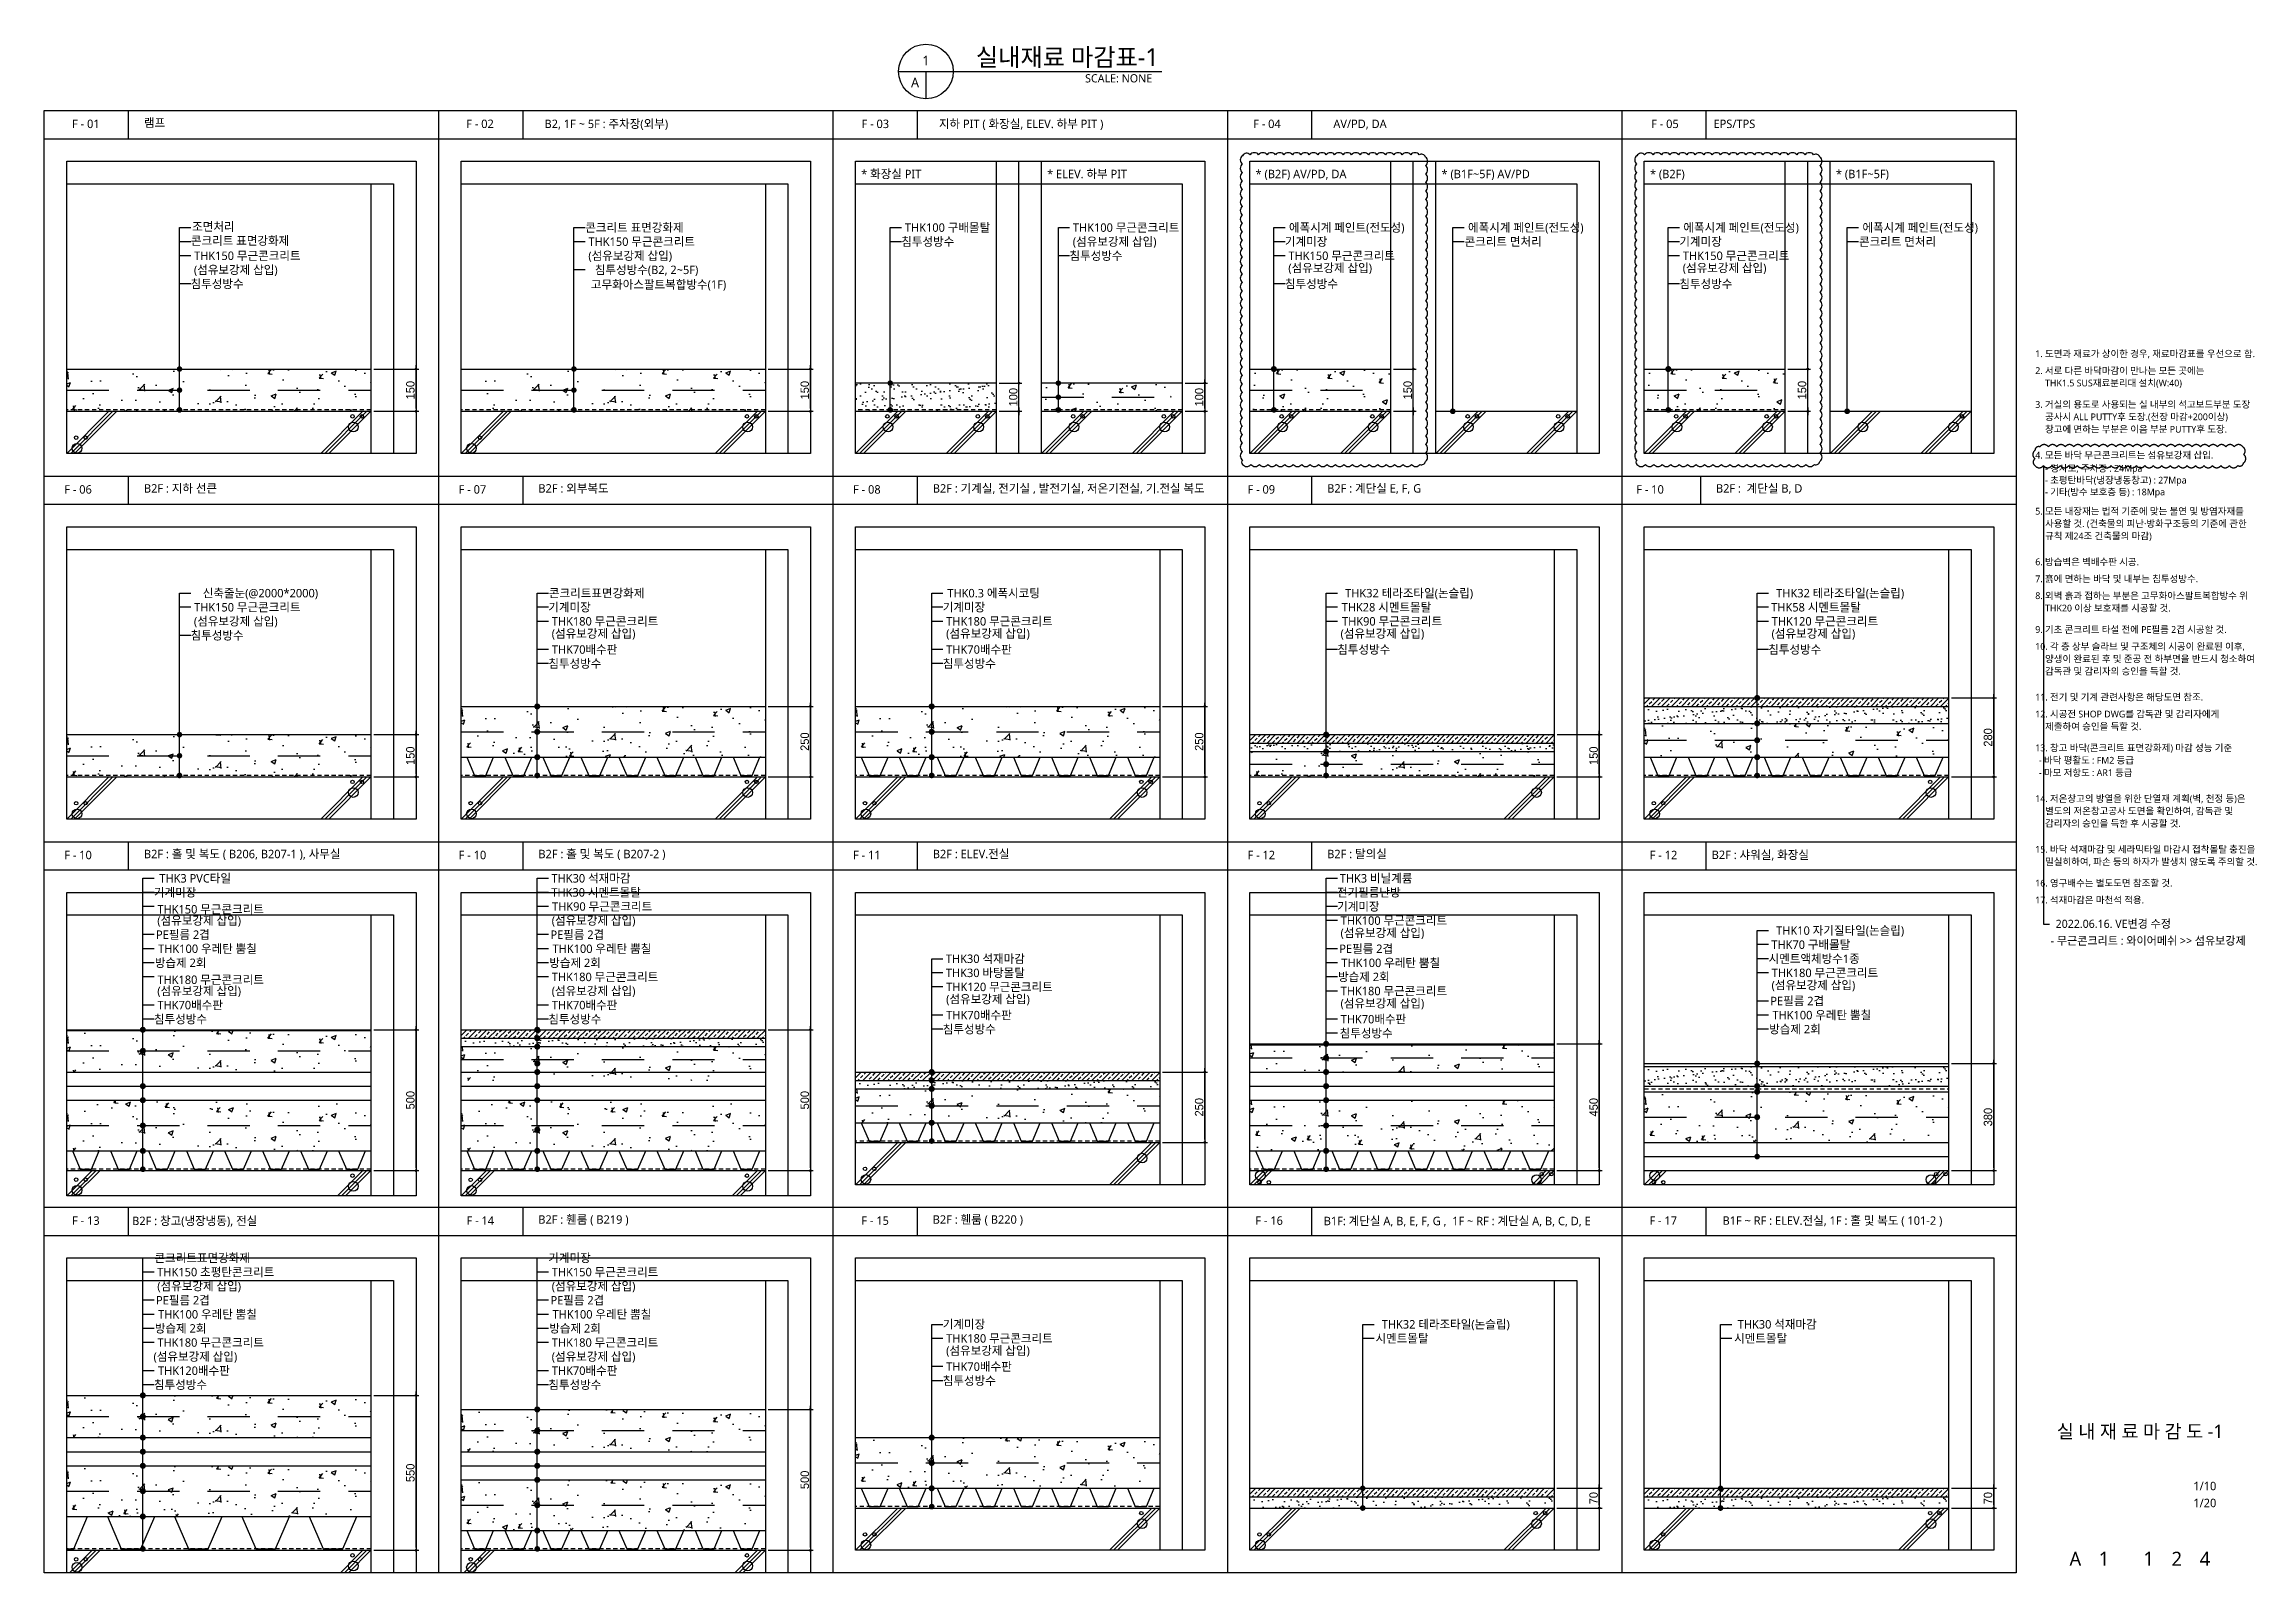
# Model space of a CAD drawing. Header units: millimetres. Extents: x 14892468 to 15300900, y -3565850 to -3401345.
# Drawn here: x 15110767 to 15118603, y -3412705 to -3407280 of the extents above; entities that cross this region are included whole.
import ezdxf
from ezdxf.enums import TextEntityAlignment as Align

# ---------------------------------------------------------------- set-up
doc = ezdxf.new("R2010")
doc.units = ezdxf.units.MM
doc.header["$LTSCALE"] = 100
doc.header["$MEASUREMENT"] = 0
doc.header["$PDSIZE"] = -10
doc.linetypes.add('ACAD_ISO03W100', pattern=[30, 12, -18])
doc.linetypes.add('HID', pattern=[2.5, 1.5, -1])
doc.layers.get('0').update_dxf_attribs({"linetype": 'CONTINUOUS'})
doc.layers.get('Defpoints').update_dxf_attribs({"color": 171, "linetype": 'CONTINUOUS'})
for name, color, linetype in [('8HAT', 8, 'CONTINUOUS'), ('CHART', 7, 'CONTINUOUS'), ('DIM', 7, 'CONTINUOUS'), ('FIN', 9, 'CONTINUOUS'), ('FIN(아스콘)', 3, 'CONTINUOUS'), ('HAT', 253, 'CONTINUOUS'), ('HAT-252', 252, 'CONTINUOUS'), ('INS', 9, 'BATTING'), ('LED', 7, 'CONTINUOUS'), ('SYM', 7, 'CONTINUOUS'), ('TEXT', 3, 'CONTINUOUS'), ('TEXT(MIN)', 7, 'CONTINUOUS'), ('TEXT-TITLE', 6, 'CONTINUOUS'), ('TEXT-기입', 6, 'CONTINUOUS'), ('wire-meshes', 1, 'CONTINUOUS'), ('배수판', 5, 'CONTINUOUS')]:
    doc.layers.add(name, color=color, linetype=linetype)
doc.layers.add('check', color=30, linetype='CONTINUOUS', plot=False)
doc.layers.add('VE변경사항적용-20220616', color=10, linetype='CONTINUOUS', plot=False)
doc.styles.add('ARIAL', font='arial.ttf')
doc.styles.add('CGS', font='cgse', dxfattribs={"bigfont": 'cgs'})
doc.styles.add('나눔바른고딕', font='NanumBarunGothic.ttf')
doc.styles.add('돋움', font='')
doc.styles.get('돋움').set_extended_font_data('Dotum')
doc.linetypes.add('BATTING', pattern='A,0.0001,-0.1,[134,ltypeshp.shx,S=0.1,R=0,X=-0.1,Y=0],-0.2,[134,ltypeshp.shx,S=0.1,R=180,X=0.1,Y=0],-0.1', length=0.4001)
doc.dimstyles.new('CJA', dxfattribs={"dimscale": 50, "dimtxt": 3, "dimasz": 1.2, "dimexe": 2, "dimexo": 3, "dimgap": 1, "dimtad": 1, "dimdec": 0, "dimdsep": 46, "dimtxsty": 'ARIAL', "dimblk": 'CJDOT', "dimcen": 1, "dimclrd": 7, "dimclre": 7, "dimclrt": 3, "dimadec": 0, "dimazin": 0, "dimtfac": 1, "dimtdec": 0, "dimtix": 1, "dimtofl": 0, "dimtmove": 2, "dimatfit": 3, "dimldrblk": 'CJDOT', "dimfxl": 1, "dimtolj": 1, "dimlwd": -1, "dimlwe": -1, "dimarcsym": 0})
doc.dimstyles.new('NDIM 1200', dxfattribs={"dimscale": 500, "dimtxt": 3, "dimasz": 1, "dimexe": 2, "dimexo": 2, "dimgap": 1, "dimtad": 1, "dimdec": 0, "dimdsep": 46, "dimtxsty": 'CGS', "dimblk": 'DOT0', "dimcen": 1, "dimdle": 8, "dimclrd": 2, "dimclre": 2, "dimclrt": 2, "dimadec": 0, "dimazin": 0, "dimtfac": 1, "dimtdec": 0, "dimtix": 1, "dimtmove": 2, "dimatfit": 3, "dimldrblk": 'DOT0', "dimfxl": 1, "dimtolj": 1, "dimtzin": 0, "dimlwd": -1, "dimlwe": -1, "dimarcsym": 0})

msp = doc.modelspace()

# ---------------------------------------------------------------- texts
at = {"layer": 'TEXT', "style": '나눔바른고딕'}
for s, p in [('1', (15113896.9, -3407337.9)), ('A', (15113858.2, -3407415.5))]:
    msp.add_text(s, height=33.9, dxfattribs=at).set_placement(p, align=Align.MIDDLE)
msp.add_text('실내재료 마감표-1', height=63.03, dxfattribs=at).set_placement((15114074.2, -3407357.3))
msp.add_text('SCALE: NONE', height=29.091, dxfattribs=at).set_placement((15114700, -3407386.4), align=Align.TOP_RIGHT)
at = {"layer": 'TEXT(MIN)', "style": '나눔바른고딕'}
for s, p in [('* 화장실 PIT', (15113667, -3407755.5)), ('* ELEV. 하부 PIT', (15114327, -3407755.5)), ('* (B2F) AV/PD, DA', (15115067, -3407755.5)), ('* (B1F~5F) AV/PD', (15115727, -3407755.5)), ('* (B2F)', (15116467, -3407755.5)), ('* (B1F~5F)', (15117127, -3407755.5))]:
    msp.add_text(s, height=30, dxfattribs=at).set_placement(p)
for s, p in [('콘크리트 표면강화제', (15111636.8, -3407977.3)), ('조면처리', (15111442.8, -3407927.6)), ('콘크리트 표면강화제', (15113036.8, -3407930.7)), ('THK150 무근콘크리트', (15113077, -3407980.7)), ('침투성방수', (15113997.6, -3407980.7)), ('THK100 구배몰탈', (15114125, -3407930.7)), ('THK100 무근콘크리트', (15114796.5, -3407930.7)), ('(섬유보강제 삽입)', (15114715.3, -3407980.7)), ('기계미장', (15115321.8, -3407980.7)), ('에폭시계 페인트(전도성)', (15115595.6, -3407930.7)), ('콘크리트 면처리', (15116082.7, -3407980.7)), ('에폭시계 페인트(전도성)', (15116231.2, -3407930.7)), ('기계미장', (15116721.8, -3407980.7)), ('에폭시계 페인트(전도성)', (15116995.6, -3407930.7)), ('콘크리트 면처리', (15117482.7, -3407980.7)), ('에폭시계 페인트(전도성)', (15117631.2, -3407930.7)), ('THK150 무근콘크리트', (15111677, -3408030.7)), ('(섬유보강제 삽입)', (15112995.7, -3408030.7)), ('침투성방수', (15114594.5, -3408030.7)), ('THK150 무근콘크리트', (15115561.6, -3408030.7)), ('THK150 무근콘크리트', (15116961.6, -3408030.7)), ('침투성방수', (15111474.9, -3408130.7)), ('(섬유보강제 삽입)', (15111595.7, -3408080.7)), ('고무화아스팔트복합방수(1F)', (15113187.9, -3408132.7)), ('침투성방수(B2, 2~5F)', (15113088.9, -3408080.7)), ('침투성방수', (15115359.5, -3408130.7)), ('(섬유보강제 삽입)', (15115480.3, -3408074.1)), ('침투성방수', (15116759.5, -3408130.7)), ('(섬유보강제 삽입)', (15116880.3, -3408074.1)), ('신축줄눈(@2000*2000)', (15111739.3, -3409228.2)), ('콘크리트표면강화제', (15112897.4, -3409228.2)), ('THK0.3 에폭시코팅', (15114301.3, -3409228.2)), ('THK32 테라조타일(논슬립)', (15115839.1, -3409228.2)), ('THK32 테라조타일(논슬립)', (15117369.2, -3409228.2)), ('THK150 무근콘크리트', (15111677, -3409278.2)), ('기계미장', (15112707.1, -3409278.2)), ('기계미장', (15114107.1, -3409278.2)), ('THK28 시멘트몰탈', (15115690.5, -3409278.2)), ('THK58 시멘트몰탈', (15117215.2, -3409278.2)), ('침투성방수', (15111474.9, -3409378.2)), ('(섬유보강제 삽입)', (15111595.7, -3409328.2)), ('THK180 무근콘크리트', (15112946.9, -3409328.2)), ('(섬유보강제 삽입)', (15112865.7, -3409371.6)), ('THK180 무근콘크리트', (15114346.9, -3409328.2)), ('(섬유보강제 삽입)', (15114265.7, -3409371.6)), ('(섬유보강제 삽입)', (15115665.7, -3409371.6)), ('THK90 무근콘크리트', (15115729.3, -3409328.2)), ('THK120 무근콘크리트', (15117277, -3409328.2)), ('(섬유보강제 삽입)', (15117195.7, -3409371.6)), ('THK70배수판', (15112801.5, -3409428.2)), ('THK70배수판', (15114201.5, -3409428.2)), ('침투성방수', (15115544.9, -3409428.2)), ('침투성방수', (15117074.9, -3409428.2)), ('침투성방수', (15112744.9, -3409478.2)), ('침투성방수', (15114144.9, -3409478.2)), ('THK3 PVC타일', (15111430.2, -3410240.2)), ('THK30 석재마감', (15112848, -3410240.2)), ('THK3 비닐계륨', (15115623.7, -3410240.2)), ('기계미장', (15111307.1, -3410290.2)), ('THK30 시멘트몰탈', (15112885.1, -3410290.2)), ('전기필름난방', (15115581.8, -3410290.2)), ('THK150 무근콘크리트', (15111546.9, -3410350.2)), ('(섬유보강제 삽입)', (15111465.7, -3410390.2)), ('THK90 무근콘크리트', (15112925.3, -3410340.2)), ('(섬유보강제 삽입)', (15112865.7, -3410390.2)), ('기계미장', (15115507.1, -3410340.2)), ('THK100 무근콘크리트', (15115746.9, -3410390.2)), ('PE필름 2겹', (15111355, -3410440.2)), ('THK100 우레탄 뿜칠', (15111522, -3410490.2)), ('PE필름 2겹', (15112755, -3410440.2)), ('THK100 우레탄 뿜칠', (15112922, -3410490.2)), ('PE필름 2겹', (15115555, -3410490.2)), ('(섬유보강제 삽입)', (15115665.7, -3410433.9)), ('THK70 구배몰탈', (15117178, -3410475.7)), ('THK10 자기질타일(논슬립)', (15117369.2, -3410425.7)), ('방습제 2회', (15111343, -3410540.2)), ('방습제 2회', (15112743, -3410540.2)), ('THK30 석재마감', (15114248, -3410525.7)), ('THK100 우레탄 뿜칠', (15115722, -3410540.2)), ('시멘트액체방수1종', (15117211.5, -3410525.7)), ('THK180 무근콘크리트', (15111546.9, -3410600.2)), ('(섬유보강제 삽입)', (15111465.7, -3410640.2)), ('THK180 무근콘크리트', (15112946.9, -3410590.2)), ('(섬유보강제 삽입)', (15112865.7, -3410640.2)), ('THK30 바탕몰탈', (15114248, -3410575.7)), ('THK120 무근콘크리트', (15114346.9, -3410625.7)), ('방습제 2회', (15115543, -3410590.2)), ('THK180 무근콘크리트', (15115746.9, -3410640.2)), ('THK180 무근콘크리트', (15117277, -3410575.7)), ('(섬유보강제 삽입)', (15117195.7, -3410619.4)), ('THK70배수판', (15111401.5, -3410690.2)), ('THK70배수판', (15112801.5, -3410690.2)), ('THK70배수판', (15114201.5, -3410725.7)), ('(섬유보강제 삽입)', (15114265.7, -3410669.1)), ('(섬유보강제 삽입)', (15115665.7, -3410683.9)), ('PE필름 2겹', (15117085.1, -3410675.7)), ('THK100 우레탄 뿜칠', (15117252.1, -3410725.7)), ('침투성방수', (15111344.9, -3410740.2)), ('침투성방수', (15112744.9, -3410740.2)), ('침투성방수', (15114144.9, -3410775.7)), ('침투성방수', (15115553.7, -3410790.2)), ('THK70배수판', (15115601.5, -3410740.2)), ('방습제 2회', (15117073.1, -3410775.7)), ('콘크리트표면강화제', (15111497.4, -3411587.7)), ('기계미장', (15112707.1, -3411587.7)), ('THK150 초평탄콘크리트', (15111584, -3411637.7)), ('THK150 무근콘크리트', (15112946.9, -3411637.7)), ('PE필름 2겹', (15111355, -3411737.7)), ('(섬유보강제 삽입)', (15111465.7, -3411687.7)), ('PE필름 2겹', (15112755, -3411737.7)), ('(섬유보강제 삽입)', (15112865.7, -3411687.7)), ('THK100 우레탄 뿜칠', (15111522, -3411787.7)), ('THK100 우레탄 뿜칠', (15112922, -3411787.7)), ('기계미장', (15114107.1, -3411823.2)), ('THK32 테라조타일(논슬립)', (15115969.2, -3411823.2)), ('THK30 석재마감', (15117058.7, -3411823.2)), ('방습제 2회', (15111343, -3411837.7)), ('THK180 무근콘크리트', (15111546.9, -3411887.7)), ('방습제 2회', (15112743, -3411837.7)), ('THK180 무근콘크리트', (15112946.9, -3411887.7)), ('THK180 무근콘크리트', (15114346.9, -3411873.2)), ('시멘트몰탈', (15115681, -3411873.2)), ('시멘트몰탈', (15116953.8, -3411873.2)), ('(섬유보강제 삽입)', (15111452.3, -3411937.7)), ('(섬유보강제 삽입)', (15112865.7, -3411937.7)), ('THK70배수판', (15114201.5, -3411973.2)), ('(섬유보강제 삽입)', (15114265.7, -3411916.6)), ('침투성방수', (15111344.9, -3412037.7)), ('THK120배수판', (15111425.8, -3411987.7)), ('침투성방수', (15112744.9, -3412037.7)), ('THK70배수판', (15112801.5, -3411987.7)), ('침투성방수', (15114144.9, -3412023.2))]:
    msp.add_text(s, height=30, dxfattribs=at).set_placement(p, align=Align.MIDDLE_RIGHT)
at = {"layer": 'TEXT-TITLE', "style": '나눔바른고딕'}
msp.add_text('실 내 재 료 마 감 도 -1', height=48, dxfattribs=at).set_placement((15118206.9, -3412227), align=Align.CENTER)
at = {"layer": 'TEXT-기입', "style": '나눔바른고딕'}
for s, p in [('F - 01', (15110866.1, -3407577.5)), ('램프', (15111121.2, -3407573.9)), ('F - 02 ', (15112265.1, -3407577.5)), ('B2, 1F ~ 5F : 주차장(외부)', (15112543, -3407577.5)), ('F - 03', (15113668.3, -3407577.5)), ('지하 PIT ( 화장실, ELEV. 하부 PIT )', (15113943, -3407577.5)), ('F - 04', (15115058.4, -3407577.5)), ('AV/PD, DA', (15115343, -3407577.5)), ('F - 05', (15116471.1, -3407577.5)), ('EPS/TPS', (15116692.6, -3407577.5)), ('F - 06', (15110838.3, -3408875)), ('B2F : 지하 선큰', (15111121.2, -3408871.4)), ('F - 07', (15112238.3, -3408875)), ('B2F : 외부복도', (15112521.2, -3408871.4)), ('F - 08', (15113638.3, -3408875)), ('B2F : 기계실, 전기실 , 발전기실, 저온기전실, 기.전실 복도', (15113921.2, -3408871.4)), ('F - 09', (15115038.3, -3408875)), ('B2F : 계단실 E, F, G', (15115321.2, -3408871.4)), ('F - 10', (15116418.3, -3408875)), ('B2F :  계단실 B, D', (15116701.2, -3408871.4)), ('F - 10', (15110838.3, -3410172.5)), ('B2F : 홀 및 복도 ( B206, B207-1 ), 사무실', (15111121.2, -3410168.9)), ('F - 10', (15112238.3, -3410172.5)), ('B2F : 홀 및 복도 ( B207-2 )', (15112521.2, -3410168.9)), ('F - 11', (15113638.3, -3410172.5)), ('B2F : ELEV.전실', (15113921.2, -3410168.9)), ('F - 12', (15115038.3, -3410172.5)), ('B2F : 탈의실', (15115321.2, -3410168.9)), ('F - 12', (15116466.1, -3410172.5)), ('B2F : 샤워실, 화장실', (15116686, -3410171.9)), ('F - 13', (15110866.1, -3411470)), ('B2F : 창고(냉장냉동), 전실', (15111079.3, -3411471)), ('F - 14', (15112266.1, -3411470)), ('B2F : 휀룸 ( B219 )', (15112520.9, -3411466.2)), ('F - 15', (15113667.5, -3411470)), ('B2F : 휀룸 ( B220 )', (15113920.9, -3411466.2)), ('F - 16', (15115066.1, -3411470)), ('B1F: 계단실 A, B, E, F, G ,  1F ~ RF : 계단실 A, B, C, D, E', (15115308.9, -3411471.4)), ('F - 17', (15116465.1, -3411470)), ('B1F ~ RF : ELEV.전실, 1F : 홀 및 복도 ( 101-2 )', (15116724.6, -3411470))]:
    msp.add_text(s, height=30, dxfattribs=at).set_placement(p)
for s, p in [('1/10', (15118395.6, -3412421.1)), ('1/20', (15118395.6, -3412481.1))]:
    msp.add_text(s, height=30, dxfattribs=at).set_placement(p, align=Align.BOTTOM_LEFT)
for s, p in [('A', (15117976.9, -3412655.2)), ('1', (15118078.5, -3412655.2)), ('1', (15118236.9, -3412655.2)), ('2', (15118336.9, -3412655.2)), ('4', (15118436.9, -3412655.2))]:
    msp.add_text(s, height=50, dxfattribs=at).set_placement(p, align=Align.MIDDLE_CENTER)
at = {"layer": 'VE변경사항적용-20220616', "linetype": 'ACAD_ISO03W100', "style": '나눔바른고딕'}
for s, p in [('2022.06.16. VE변경 수정', (15118111.6, -3410401.7)), ('- 무근콘크리트 : 와이어메쉬 >> 섬유보강제', (15118235.5, -3410461.7))]:
    msp.add_text(s, height=28.8, dxfattribs=at).set_placement(p, align=Align.MIDDLE_CENTER)

# ---------------------------------------------------------------- blocks, each defined once
blk = doc.blocks.new('CJDOT')
blk.add_line((-1.33, 0), (1.33, 0))
at = {"const_width": 0.5}
blk.add_lwpolyline([(-0.25, 0, 1), (0.25, 0, 1)], format="xyb", close=True, dxfattribs=at)
blk = doc.blocks.new('*D48')
at = {"layer": 'Defpoints', "color": 0, "transparency": 16777216}
for p in [(15111927, -3408432.7), (15112086.9, -3408432.7), (15111926.8, -3408582.7)]:
    blk.add_point(p, dxfattribs=at)
at = {"layer": 'DIM', "color": 7, "transparency": 16777216}
for p, q in [((15111937, -3408432.7), (15112096.9, -3408432.7)), ((15112086.9, -3408572.7), (15112086.9, -3408442.7)), ((15111936.8, -3408582.7), (15112096.9, -3408582.7))]:
    blk.add_line(p, q, dxfattribs=at)
at = {"layer": 'DIM', "color": 7, "transparency": 16777216, "xscale": 10, "yscale": 10, "zscale": 10}
for p, rotation in [((15112086.9, -3408432.7), 90), ((15112086.9, -3408582.7), 270)]:
    blk.add_blockref('CJDOT', p, dxfattribs=dict(at, rotation=rotation))
at = {"layer": 'DIM', "color": 3, "transparency": 16777216, "insert": (15112066.9, -3408507.7), "char_height": 30, "attachment_point": 5, "rotation": 90, "style": '돋움'}
blk.add_mtext('\\A1;150', dxfattribs=at)
blk = doc.blocks.new('DOT0')
blk.add_line((-3, 0), (3, 0))
at = {"color": 6}
blk.add_circle((0, 0), 0.75, dxfattribs=at)
blk = doc.blocks.new('*D49')
at = {"layer": 'Defpoints', "color": 0, "transparency": 16777216}
for p in [(15113327, -3408432.7), (15113486.9, -3408432.7), (15113326.8, -3408582.7)]:
    blk.add_point(p, dxfattribs=at)
at = {"layer": 'DIM', "color": 7, "transparency": 16777216}
for p, q in [((15113337, -3408432.7), (15113496.9, -3408432.7)), ((15113486.9, -3408572.7), (15113486.9, -3408442.7)), ((15113336.8, -3408582.7), (15113496.9, -3408582.7))]:
    blk.add_line(p, q, dxfattribs=at)
at = {"layer": 'DIM', "color": 7, "transparency": 16777216, "xscale": 10, "yscale": 10, "zscale": 10}
for p, rotation in [((15113486.9, -3408432.7), 90), ((15113486.9, -3408582.7), 270)]:
    blk.add_blockref('CJDOT', p, dxfattribs=dict(at, rotation=rotation))
at = {"layer": 'DIM', "color": 3, "transparency": 16777216, "insert": (15113466.9, -3408507.7), "char_height": 30, "attachment_point": 5, "rotation": 90, "style": '돋움'}
blk.add_mtext('\\A1;150', dxfattribs=at)
blk = doc.blocks.new('*D50')
at = {"layer": 'Defpoints', "color": 0, "transparency": 16777216}
for p in [(15114147, -3408482.7), (15114226.9, -3408482.7), (15114146.8, -3408582.7)]:
    blk.add_point(p, dxfattribs=at)
at = {"layer": 'DIM', "color": 7, "transparency": 16777216}
for p, q in [((15114157, -3408482.7), (15114236.9, -3408482.7)), ((15114226.9, -3408572.7), (15114226.9, -3408492.7)), ((15114156.8, -3408582.7), (15114236.9, -3408582.7))]:
    blk.add_line(p, q, dxfattribs=at)
at = {"layer": 'DIM', "color": 7, "transparency": 16777216, "xscale": 10, "yscale": 10, "zscale": 10}
for p, rotation in [((15114226.9, -3408482.7), 90), ((15114226.9, -3408582.7), 270)]:
    blk.add_blockref('CJDOT', p, dxfattribs=dict(at, rotation=rotation))
at = {"layer": 'DIM', "color": 3, "transparency": 16777216, "insert": (15114206.9, -3408532.7), "char_height": 30, "attachment_point": 5, "rotation": 90, "style": '돋움'}
blk.add_mtext('\\A1;100', dxfattribs=at)
blk = doc.blocks.new('*D51')
at = {"layer": 'Defpoints', "color": 0, "transparency": 16777216}
for p in [(15114806.9, -3408482.7), (15114886.9, -3408482.7), (15114806.8, -3408582.7)]:
    blk.add_point(p, dxfattribs=at)
at = {"layer": 'DIM', "color": 7, "transparency": 16777216}
for p, q in [((15114816.9, -3408482.7), (15114896.9, -3408482.7)), ((15114886.9, -3408572.7), (15114886.9, -3408492.7)), ((15114816.8, -3408582.7), (15114896.9, -3408582.7))]:
    blk.add_line(p, q, dxfattribs=at)
at = {"layer": 'DIM', "color": 7, "transparency": 16777216, "xscale": 10, "yscale": 10, "zscale": 10}
for p, rotation in [((15114886.9, -3408482.7), 90), ((15114886.9, -3408582.7), 270)]:
    blk.add_blockref('CJDOT', p, dxfattribs=dict(at, rotation=rotation))
at = {"layer": 'DIM', "color": 3, "transparency": 16777216, "insert": (15114866.9, -3408532.7), "char_height": 30, "attachment_point": 5, "rotation": 90, "style": '돋움'}
blk.add_mtext('\\A1;100', dxfattribs=at)
blk = doc.blocks.new('*D52')
at = {"layer": 'Defpoints', "color": 0, "transparency": 16777216}
for p in [(15111927, -3409730.2), (15112086.9, -3409730.2), (15111926.8, -3409880.2)]:
    blk.add_point(p, dxfattribs=at)
at = {"layer": 'DIM', "color": 7, "transparency": 16777216}
for p, q in [((15111937, -3409730.2), (15112096.9, -3409730.2)), ((15112086.9, -3409870.2), (15112086.9, -3409740.2)), ((15111936.8, -3409880.2), (15112096.9, -3409880.2))]:
    blk.add_line(p, q, dxfattribs=at)
at = {"layer": 'DIM', "color": 7, "transparency": 16777216, "xscale": 10, "yscale": 10, "zscale": 10}
for p, rotation in [((15112086.9, -3409730.2), 90), ((15112086.9, -3409880.2), 270)]:
    blk.add_blockref('CJDOT', p, dxfattribs=dict(at, rotation=rotation))
at = {"layer": 'DIM', "color": 3, "transparency": 16777216, "insert": (15112066.9, -3409805.2), "char_height": 30, "attachment_point": 5, "rotation": 90, "style": '돋움'}
blk.add_mtext('\\A1;150', dxfattribs=at)
blk = doc.blocks.new('*D53')
at = {"layer": 'Defpoints', "color": 0, "transparency": 16777216}
for p in [(15113327, -3409630.2), (15113486.9, -3409630.2), (15113326.8, -3409880.2)]:
    blk.add_point(p, dxfattribs=at)
at = {"layer": 'DIM', "color": 7, "transparency": 16777216}
for p, q in [((15113337, -3409630.2), (15113496.9, -3409630.2)), ((15113486.9, -3409870.2), (15113486.9, -3409640.2)), ((15113336.8, -3409880.2), (15113496.9, -3409880.2))]:
    blk.add_line(p, q, dxfattribs=at)
at = {"layer": 'DIM', "color": 7, "transparency": 16777216, "xscale": 10, "yscale": 10, "zscale": 10}
for p, rotation in [((15113486.9, -3409630.2), 90), ((15113486.9, -3409880.2), 270)]:
    blk.add_blockref('CJDOT', p, dxfattribs=dict(at, rotation=rotation))
at = {"layer": 'DIM', "color": 3, "transparency": 16777216, "insert": (15113466.9, -3409755.2), "char_height": 30, "attachment_point": 5, "rotation": 90, "style": '돋움'}
blk.add_mtext('\\A1;250', dxfattribs=at)
blk = doc.blocks.new('*D54')
at = {"layer": 'Defpoints', "color": 0, "transparency": 16777216}
for p in [(15114727, -3409630.2), (15114886.9, -3409630.2), (15114726.8, -3409880.2)]:
    blk.add_point(p, dxfattribs=at)
at = {"layer": 'DIM', "color": 7, "transparency": 16777216}
for p, q in [((15114737, -3409630.2), (15114896.9, -3409630.2)), ((15114886.9, -3409870.2), (15114886.9, -3409640.2)), ((15114736.8, -3409880.2), (15114896.9, -3409880.2))]:
    blk.add_line(p, q, dxfattribs=at)
at = {"layer": 'DIM', "color": 7, "transparency": 16777216, "xscale": 10, "yscale": 10, "zscale": 10}
for p, rotation in [((15114886.9, -3409630.2), 90), ((15114886.9, -3409880.2), 270)]:
    blk.add_blockref('CJDOT', p, dxfattribs=dict(at, rotation=rotation))
at = {"layer": 'DIM', "color": 3, "transparency": 16777216, "insert": (15114866.9, -3409755.2), "char_height": 30, "attachment_point": 5, "rotation": 90, "style": '돋움'}
blk.add_mtext('\\A1;250', dxfattribs=at)
blk = doc.blocks.new('*D55')
at = {"layer": 'Defpoints', "color": 0, "transparency": 16777216}
for p in [(15116127, -3409730.2), (15116286.9, -3409730.2), (15116126.8, -3409880.2)]:
    blk.add_point(p, dxfattribs=at)
at = {"layer": 'DIM', "color": 7, "transparency": 16777216}
for p, q in [((15116137, -3409730.2), (15116296.9, -3409730.2)), ((15116286.9, -3409870.2), (15116286.9, -3409740.2)), ((15116136.8, -3409880.2), (15116296.9, -3409880.2))]:
    blk.add_line(p, q, dxfattribs=at)
at = {"layer": 'DIM', "color": 7, "transparency": 16777216, "xscale": 10, "yscale": 10, "zscale": 10}
for p, rotation in [((15116286.9, -3409730.2), 90), ((15116286.9, -3409880.2), 270)]:
    blk.add_blockref('CJDOT', p, dxfattribs=dict(at, rotation=rotation))
at = {"layer": 'DIM', "color": 3, "transparency": 16777216, "insert": (15116266.9, -3409805.2), "char_height": 30, "attachment_point": 5, "rotation": 90, "style": '돋움'}
blk.add_mtext('\\A1;150', dxfattribs=at)
blk = doc.blocks.new('*D56')
at = {"layer": 'Defpoints', "color": 0, "transparency": 16777216}
for p in [(15117526.9, -3409600.2), (15117686.9, -3409600.2), (15117526.8, -3409880.2)]:
    blk.add_point(p, dxfattribs=at)
at = {"layer": 'DIM', "color": 7, "transparency": 16777216}
for p, q in [((15117536.9, -3409600.2), (15117696.9, -3409600.2)), ((15117686.9, -3409870.2), (15117686.9, -3409610.2)), ((15117536.8, -3409880.2), (15117696.9, -3409880.2))]:
    blk.add_line(p, q, dxfattribs=at)
at = {"layer": 'DIM', "color": 7, "transparency": 16777216, "xscale": 10, "yscale": 10, "zscale": 10}
for p, rotation in [((15117686.9, -3409600.2), 90), ((15117686.9, -3409880.2), 270)]:
    blk.add_blockref('CJDOT', p, dxfattribs=dict(at, rotation=rotation))
at = {"layer": 'DIM', "color": 3, "transparency": 16777216, "insert": (15117666.9, -3409740.2), "char_height": 30, "attachment_point": 5, "rotation": 90, "style": '돋움'}
blk.add_mtext('\\A1;280', dxfattribs=at)
blk = doc.blocks.new('*D57')
at = {"layer": 'Defpoints', "color": 0, "transparency": 16777216}
for p in [(15111926.9, -3410777.7), (15112086.9, -3410777.7), (15111926.9, -3411277.7)]:
    blk.add_point(p, dxfattribs=at)
at = {"layer": 'DIM', "color": 7, "transparency": 16777216}
for p, q in [((15111936.9, -3410777.7), (15112096.9, -3410777.7)), ((15112086.9, -3411267.7), (15112086.9, -3410787.7)), ((15111936.9, -3411277.7), (15112096.9, -3411277.7))]:
    blk.add_line(p, q, dxfattribs=at)
at = {"layer": 'DIM', "color": 7, "transparency": 16777216, "xscale": 10, "yscale": 10, "zscale": 10}
for p, rotation in [((15112086.9, -3410777.7), 90), ((15112086.9, -3411277.7), 270)]:
    blk.add_blockref('CJDOT', p, dxfattribs=dict(at, rotation=rotation))
at = {"layer": 'DIM', "color": 3, "transparency": 16777216, "insert": (15112066.9, -3411027.7), "char_height": 30, "attachment_point": 5, "rotation": 90, "style": '돋움'}
blk.add_mtext('\\A1;500', dxfattribs=at)
blk = doc.blocks.new('*D58')
at = {"layer": 'Defpoints', "color": 0, "transparency": 16777216}
for p in [(15113326.9, -3410777.7), (15113486.9, -3410777.7), (15113326.9, -3411277.7)]:
    blk.add_point(p, dxfattribs=at)
at = {"layer": 'DIM', "color": 7, "transparency": 16777216}
for p, q in [((15113336.9, -3410777.7), (15113496.9, -3410777.7)), ((15113486.9, -3411267.7), (15113486.9, -3410787.7)), ((15113336.9, -3411277.7), (15113496.9, -3411277.7))]:
    blk.add_line(p, q, dxfattribs=at)
at = {"layer": 'DIM', "color": 7, "transparency": 16777216, "xscale": 10, "yscale": 10, "zscale": 10}
for p, rotation in [((15113486.9, -3410777.7), 90), ((15113486.9, -3411277.7), 270)]:
    blk.add_blockref('CJDOT', p, dxfattribs=dict(at, rotation=rotation))
at = {"layer": 'DIM', "color": 3, "transparency": 16777216, "insert": (15113466.9, -3411027.7), "char_height": 30, "attachment_point": 5, "rotation": 90, "style": '돋움'}
blk.add_mtext('\\A1;500', dxfattribs=at)
blk = doc.blocks.new('*D59')
at = {"layer": 'Defpoints', "color": 0, "transparency": 16777216}
for p in [(15114726.9, -3410927.7), (15114886.9, -3410927.7), (15114726.8, -3411177.7)]:
    blk.add_point(p, dxfattribs=at)
at = {"layer": 'DIM', "color": 7, "transparency": 16777216}
for p, q in [((15114736.9, -3410927.7), (15114896.9, -3410927.7)), ((15114886.9, -3411167.7), (15114886.9, -3410937.7)), ((15114736.8, -3411177.7), (15114896.9, -3411177.7))]:
    blk.add_line(p, q, dxfattribs=at)
at = {"layer": 'DIM', "color": 7, "transparency": 16777216, "xscale": 10, "yscale": 10, "zscale": 10}
for p, rotation in [((15114886.9, -3410927.7), 90), ((15114886.9, -3411177.7), 270)]:
    blk.add_blockref('CJDOT', p, dxfattribs=dict(at, rotation=rotation))
at = {"layer": 'DIM', "color": 3, "transparency": 16777216, "insert": (15114866.9, -3411052.7), "char_height": 30, "attachment_point": 5, "rotation": 90, "style": '돋움'}
blk.add_mtext('\\A1;250', dxfattribs=at)
blk = doc.blocks.new('*D60')
at = {"layer": 'Defpoints', "color": 0, "transparency": 16777216}
for p in [(15116126.9, -3410827.7), (15116286.9, -3410827.7), (15116126.9, -3411277.7)]:
    blk.add_point(p, dxfattribs=at)
at = {"layer": 'DIM', "color": 7, "transparency": 16777216}
for p, q in [((15116136.9, -3410827.7), (15116296.9, -3410827.7)), ((15116286.9, -3411267.7), (15116286.9, -3410837.7)), ((15116136.9, -3411277.7), (15116296.9, -3411277.7))]:
    blk.add_line(p, q, dxfattribs=at)
at = {"layer": 'DIM', "color": 7, "transparency": 16777216, "xscale": 10, "yscale": 10, "zscale": 10}
for p, rotation in [((15116286.9, -3410827.7), 90), ((15116286.9, -3411277.7), 270)]:
    blk.add_blockref('CJDOT', p, dxfattribs=dict(at, rotation=rotation))
at = {"layer": 'DIM', "color": 3, "transparency": 16777216, "insert": (15116266.9, -3411052.7), "char_height": 30, "attachment_point": 5, "rotation": 90, "style": '돋움'}
blk.add_mtext('\\A1;450', dxfattribs=at)
blk = doc.blocks.new('*D61')
at = {"layer": 'Defpoints', "color": 0, "transparency": 16777216}
for p in [(15117526.9, -3410897.7), (15117686.9, -3410897.7), (15117526.9, -3411277.7)]:
    blk.add_point(p, dxfattribs=at)
at = {"layer": 'DIM', "color": 7, "transparency": 16777216}
for p, q in [((15117536.9, -3410897.7), (15117696.9, -3410897.7)), ((15117686.9, -3411267.7), (15117686.9, -3410907.7)), ((15117536.9, -3411277.7), (15117696.9, -3411277.7))]:
    blk.add_line(p, q, dxfattribs=at)
at = {"layer": 'DIM', "color": 7, "transparency": 16777216, "xscale": 10, "yscale": 10, "zscale": 10}
for p, rotation in [((15117686.9, -3410897.7), 90), ((15117686.9, -3411277.7), 270)]:
    blk.add_blockref('CJDOT', p, dxfattribs=dict(at, rotation=rotation))
at = {"layer": 'DIM', "color": 3, "transparency": 16777216, "insert": (15117666.9, -3411087.7), "char_height": 30, "attachment_point": 5, "rotation": 90, "style": '돋움'}
blk.add_mtext('\\A1;380', dxfattribs=at)
blk = doc.blocks.new('*D62')
at = {"layer": 'Defpoints', "color": 0, "transparency": 16777216}
for p in [(15111926.9, -3412075.2), (15112086.9, -3412075.2), (15111926.9, -3412625.2)]:
    blk.add_point(p, dxfattribs=at)
at = {"layer": 'DIM', "color": 7, "transparency": 16777216}
for p, q in [((15111936.9, -3412075.2), (15112096.9, -3412075.2)), ((15112086.9, -3412615.2), (15112086.9, -3412085.2)), ((15111936.9, -3412625.2), (15112096.9, -3412625.2))]:
    blk.add_line(p, q, dxfattribs=at)
at = {"layer": 'DIM', "color": 7, "transparency": 16777216, "xscale": 10, "yscale": 10, "zscale": 10}
for p, rotation in [((15112086.9, -3412075.2), 90), ((15112086.9, -3412625.2), 270)]:
    blk.add_blockref('CJDOT', p, dxfattribs=dict(at, rotation=rotation))
at = {"layer": 'DIM', "color": 3, "transparency": 16777216, "insert": (15112066.9, -3412350.2), "char_height": 30, "attachment_point": 5, "rotation": 90, "style": '돋움'}
blk.add_mtext('\\A1;550', dxfattribs=at)
blk = doc.blocks.new('*D63')
at = {"layer": 'Defpoints', "color": 0, "transparency": 16777216}
for p in [(15113326.9, -3412125.2), (15113486.9, -3412125.2), (15113326.9, -3412625.2)]:
    blk.add_point(p, dxfattribs=at)
at = {"layer": 'DIM', "color": 7, "transparency": 16777216}
for p, q in [((15113336.9, -3412125.2), (15113496.9, -3412125.2)), ((15113486.9, -3412615.2), (15113486.9, -3412135.2)), ((15113336.9, -3412625.2), (15113496.9, -3412625.2))]:
    blk.add_line(p, q, dxfattribs=at)
at = {"layer": 'DIM', "color": 7, "transparency": 16777216, "xscale": 10, "yscale": 10, "zscale": 10}
for p, rotation in [((15113486.9, -3412125.2), 90), ((15113486.9, -3412625.2), 270)]:
    blk.add_blockref('CJDOT', p, dxfattribs=dict(at, rotation=rotation))
at = {"layer": 'DIM', "color": 3, "transparency": 16777216, "insert": (15113466.9, -3412375.2), "char_height": 30, "attachment_point": 5, "rotation": 90, "style": '돋움'}
blk.add_mtext('\\A1;500', dxfattribs=at)
blk = doc.blocks.new('*D64')
at = {"layer": 'Defpoints', "color": 0, "transparency": 16777216}
for p in [(15116126.9, -3412405.2), (15116286.9, -3412405.2), (15116126.8, -3412475.2)]:
    blk.add_point(p, dxfattribs=at)
at = {"layer": 'DIM', "color": 7, "transparency": 16777216}
for p, q in [((15116136.9, -3412405.2), (15116296.9, -3412405.2)), ((15116286.9, -3412465.2), (15116286.9, -3412415.2)), ((15116136.8, -3412475.2), (15116296.9, -3412475.2))]:
    blk.add_line(p, q, dxfattribs=at)
at = {"layer": 'DIM', "color": 7, "transparency": 16777216, "xscale": 10, "yscale": 10, "zscale": 10}
for p, rotation in [((15116286.9, -3412405.2), 90), ((15116286.9, -3412475.2), 270)]:
    blk.add_blockref('CJDOT', p, dxfattribs=dict(at, rotation=rotation))
at = {"layer": 'DIM', "color": 3, "transparency": 16777216, "insert": (15116266.9, -3412440.2), "char_height": 30, "attachment_point": 5, "rotation": 90, "style": '돋움'}
blk.add_mtext('\\A1;70', dxfattribs=at)
blk = doc.blocks.new('gfdeafdsaf')
at = {"layer": 'TEXT(MIN)', "style": '나눔바른고딕'}
for s, p in [('1. 도면과 재료가 상이한 경우, 재료마감표를 우선으로 함.', (15502606, -2335323)), ('2. 서로 다른 바닥마감이 만나는 모든 곳에는', (15502606, -2338323)), ('THK1.5 SUS재료분리대 설치(W:40)', (15504346, -2340523)), ('3. 거실의 용도로 사용되는 실 내부의 석고보드부분 도장', (15502606, -2344323)), ('공사시 ALL PUTTY후 도장.(천장 마감+200이상)', (15504346, -2346523)), ('창고에 면하는 부분은 이음 부분 PUTTY후 도장.', (15504346, -2348723)), ('4. 모든 바닥 무근콘크리트는 섬유보강재 삽입.', (15502606, -2353323)), ('- 경사로, 주차장 : 24Mpa', (15504346, -2355666)), ('- 초평탄바닥(냉장냉동창고) : 27Mpa', (15504346, -2357766)), ('5. 모든 내장재는 법적 기준에 맞는 불연 및 방염자재를', (15502606, -2363266)), ('- 기타(방수 보호층 등) : 18Mpa', (15504346, -2359866)), ('사용할 것. (건축물의 피난·방화구조등의 기준에 관한', (15504346, -2365466)), ('규칙 제24조 건축물의 마감)', (15504346, -2367666)), ('6. 방습벽은 벽배수판 시공.', (15502606, -2372266)), ('7. 흙에 면하는 바닥 및 내부는 침투성방수.', (15502606, -2375266)), ('8. 외벽 흙과 접하는 부분은 고무화아스팔트복합방수 위', (15502606, -2378266)), ('THK20 이상 보호재를 시공할 것.', (15504346, -2380466)), ('9. 기초 콘크리트 타설 전에 PE필름 2겹 시공할 것.', (15502606, -2384266)), ('10. 각 층 상부 슬라브 및 구조체의 시공이 완료된 이후,', (15502606, -2387266)), ('양생이 완료된 후 및 준공 전 하부면을 반드시 청소하여', (15504346, -2389466)), ('감독관 및 감리자의 승인을 득할 것.', (15504346, -2391666)), ('11. 전기 및 기계 관련사항은 해당도면 참조.', (15502606, -2396266)), ('12. 시공전 SHOP DWG를 감독관 및 감리자에게', (15502606, -2399266)), ('제출하여 승인을 득할 것.', (15504346, -2401466)), ('13. 창고 바닥(콘크리트 표면강화제) 마감 성능 기준', (15502606, -2405266)), ('- 바닥 평활도 : FM2 등급', (15503239, -2407466)), ('- 마모 저항도 : AR1 등급', (15503239, -2409666)), ('14. 저온창고의 방열을 위한 단열재 계획(벽, 천정 등)은', (15502606, -2414266)), ('별도의 저온창고공사 도면을 확인하여, 감독관 및 ', (15504346, -2416466)), ('감리자의 승인을 득한 후 시공할 것.', (15504346, -2418666)), ('15. 바닥 석재마감 및 세라믹타일 마감시 접착몰탈 충진을', (15502606, -2423266)), ('밀실히하여, 파손 등의 하자가 발생치 않도록 주의할 것.', (15504346, -2425466)), ('16. 영구배수는 별도도면 참조할 것.', (15502606, -2429266)), ('17. 석재마감은 마천석 적용.', (15502606, -2432266))]:
    blk.add_text(s, height=1200, dxfattribs=at).set_placement(p, align=Align.MIDDLE_LEFT)
blk = doc.blocks.new('*D65')
at = {"layer": 'Defpoints', "color": 0, "transparency": 16777216}
for p in [(15116946.8, -3408432.7), (15117026.9, -3408432.7), (15116946.7, -3408582.7)]:
    blk.add_point(p, dxfattribs=at)
at = {"layer": 'DIM', "color": 7, "transparency": 16777216}
for p, q in [((15116956.8, -3408432.7), (15117036.9, -3408432.7)), ((15117026.9, -3408572.7), (15117026.9, -3408442.7)), ((15116956.7, -3408582.7), (15117036.9, -3408582.7))]:
    blk.add_line(p, q, dxfattribs=at)
at = {"layer": 'DIM', "color": 7, "transparency": 16777216, "xscale": 10, "yscale": 10, "zscale": 10}
for p, rotation in [((15117026.9, -3408432.7), 90), ((15117026.9, -3408582.7), 270)]:
    blk.add_blockref('CJDOT', p, dxfattribs=dict(at, rotation=rotation))
at = {"layer": 'DIM', "color": 3, "transparency": 16777216, "insert": (15117006.9, -3408507.7), "char_height": 30, "attachment_point": 5, "rotation": 90, "style": '돋움'}
blk.add_mtext('\\A1;150', dxfattribs=at)
blk = doc.blocks.new('*D66')
at = {"layer": 'Defpoints', "color": 0, "transparency": 16777216}
for p in [(15115546.9, -3408432.7), (15115626.9, -3408432.7), (15115546.8, -3408582.7)]:
    blk.add_point(p, dxfattribs=at)
at = {"layer": 'DIM', "color": 7, "transparency": 16777216}
for p, q in [((15115556.9, -3408432.7), (15115636.9, -3408432.7)), ((15115626.9, -3408572.7), (15115626.9, -3408442.7)), ((15115556.8, -3408582.7), (15115636.9, -3408582.7))]:
    blk.add_line(p, q, dxfattribs=at)
at = {"layer": 'DIM', "color": 7, "transparency": 16777216, "xscale": 10, "yscale": 10, "zscale": 10}
for p, rotation in [((15115626.9, -3408432.7), 90), ((15115626.9, -3408582.7), 270)]:
    blk.add_blockref('CJDOT', p, dxfattribs=dict(at, rotation=rotation))
at = {"layer": 'DIM', "color": 3, "transparency": 16777216, "insert": (15115606.9, -3408507.7), "char_height": 30, "attachment_point": 5, "rotation": 90, "style": '돋움'}
blk.add_mtext('\\A1;150', dxfattribs=at)
blk = doc.blocks.new('*D67')
at = {"layer": 'Defpoints', "color": 0, "transparency": 16777216}
for p in [(15117526.9, -3412405.2), (15117686.9, -3412405.2), (15117526.8, -3412475.2)]:
    blk.add_point(p, dxfattribs=at)
at = {"layer": 'DIM', "color": 7, "transparency": 16777216}
for p, q in [((15117536.9, -3412405.2), (15117696.9, -3412405.2)), ((15117686.9, -3412465.2), (15117686.9, -3412415.2)), ((15117536.8, -3412475.2), (15117696.9, -3412475.2))]:
    blk.add_line(p, q, dxfattribs=at)
at = {"layer": 'DIM', "color": 7, "transparency": 16777216, "xscale": 10, "yscale": 10, "zscale": 10}
for p, rotation in [((15117686.9, -3412405.2), 90), ((15117686.9, -3412475.2), 270)]:
    blk.add_blockref('CJDOT', p, dxfattribs=dict(at, rotation=rotation))
at = {"layer": 'DIM', "color": 3, "transparency": 16777216, "insert": (15117666.9, -3412440.2), "char_height": 30, "attachment_point": 5, "rotation": 90, "style": '돋움'}
blk.add_mtext('\\A1;70', dxfattribs=at)

# ---------------------------------------------------------------- dimensions: what is measured, and where the dimension line sits
at = {"layer": 'DIM'}
for base, p1, p2, picture, middle in [((15112086.9, -3408432.7), (15111926.8, -3408582.7), (15111927, -3408432.7), '*D48', (15112066.9, -3408507.7)), ((15113486.9, -3408432.7), (15113326.8, -3408582.7), (15113327, -3408432.7), '*D49', (15113466.9, -3408507.7)), ((15115626.9, -3408432.7), (15115546.8, -3408582.7), (15115546.9, -3408432.7), '*D66', (15115606.9, -3408507.7)), ((15117026.9, -3408432.7), (15116946.7, -3408582.7), (15116946.8, -3408432.7), '*D65', (15117006.9, -3408507.7)), ((15114226.9, -3408482.7), (15114146.8, -3408582.7), (15114147, -3408482.7), '*D50', (15114206.9, -3408532.7)), ((15114886.9, -3408482.7), (15114806.8, -3408582.7), (15114806.9, -3408482.7), '*D51', (15114866.9, -3408532.7)), ((15117686.9, -3409600.2), (15117526.8, -3409880.2), (15117526.9, -3409600.2), '*D56', (15117666.9, -3409740.2)), ((15113486.9, -3409630.2), (15113326.8, -3409880.2), (15113327, -3409630.2), '*D53', (15113466.9, -3409755.2)), ((15114886.9, -3409630.2), (15114726.8, -3409880.2), (15114727, -3409630.2), '*D54', (15114866.9, -3409755.2)), ((15112086.9, -3409730.2), (15111926.8, -3409880.2), (15111927, -3409730.2), '*D52', (15112066.9, -3409805.2)), ((15116286.9, -3409730.2), (15116126.8, -3409880.2), (15116127, -3409730.2), '*D55', (15116266.9, -3409805.2)), ((15112086.9, -3410777.7), (15111926.9, -3411277.7), (15111926.9, -3410777.7), '*D57', (15112066.9, -3411027.7)), ((15113486.9, -3410777.7), (15113326.9, -3411277.7), (15113326.9, -3410777.7), '*D58', (15113466.9, -3411027.7)), ((15116286.9, -3410827.7), (15116126.9, -3411277.7), (15116126.9, -3410827.7), '*D60', (15116266.9, -3411052.7)), ((15114886.9, -3410927.7), (15114726.8, -3411177.7), (15114726.9, -3410927.7), '*D59', (15114866.9, -3411052.7)), ((15117686.9, -3410897.7), (15117526.9, -3411277.7), (15117526.9, -3410897.7), '*D61', (15117666.9, -3411087.7)), ((15112086.9, -3412075.2), (15111926.9, -3412625.2), (15111926.9, -3412075.2), '*D62', (15112066.9, -3412350.2)), ((15113486.9, -3412125.2), (15113326.9, -3412625.2), (15113326.9, -3412125.2), '*D63', (15113466.9, -3412375.2)), ((15116286.9, -3412405.2), (15116126.8, -3412475.2), (15116126.9, -3412405.2), '*D64', (15116266.9, -3412440.2)), ((15117686.9, -3412405.2), (15117526.8, -3412475.2), (15117526.9, -3412405.2), '*D67', (15117666.9, -3412440.2))]:
    dim = msp.add_linear_dim(base=base, p1=p1, p2=p2, angle=90, dimstyle='CJA', override={"dimscale": 10, "dimasz": 1, "dimexe": 1, "dimexo": 1, "dimgap": 0.5, "dimtxsty": '돋움', "dimtofl": 1}, dxfattribs=at)
    dim.commit()
    dim.dimension.update_dxf_attribs({"geometry": picture, "text_midpoint": middle})

# ---------------------------------------------------------------- hatches: boundary and pattern name
at = {"layer": 'HAT'}
h = msp.add_hatch(dxfattribs=at)
h.set_pattern_fill('AR-CONC', color=256)
h.set_pattern_definition([(50, (12731457.1, -2736486.67), (182.184669, -15.9390855), [19.05, -209.55]), (355, (12731457.1, -2736486.67), (-35.243421, 191.056845), [15.24, -167.640584]), (100.451445, (12731472.28, -2736488), (146.941247, 175.117752), [16.190009, -178.090245]), (46.1842, (12731457.1, -2736435.87), (271.07904, -42.042328), [28.575, -314.325]), (96.635558, (12731479.69, -2736439.38), (237.404134, 247.426125), [24.285023, -267.135608]), (351.184151, (12731457.1, -2736435.87), (237.404134, 247.426125), [22.859967, -251.459732]), (21, (12731482.5, -2736448.57), (151.614391, -102.265198), [19.05, -209.55]), (326, (12731482.5, -2736448.57), (61.802028, 184.187966), [15.24, -167.64]), (71.451445, (12731495.13, -2736457.1), (213.416419, 81.922769), [16.190009, -178.089938]), (37.5, (12731457.096, -2736486.67), (3.0886033, 84.5550389), [0, -165.608, 0, -170.18, 0, -168.275]), (7.5, (12731457.1, -2736486.67), (66.8196625, 100.1805748), [0, -97.028, 0, -161.798, 0, -64.135]), (327.5, (12731400.454, -2736486.67), (135.5905952, -5.728744), [0, -63.5, 0, -198.12, 0, -262.89]), (317.5, (12731375.05, -2736486.67), (148.1291814, 25.426491), [0, -82.55, 0, -131.572, 0, -186.69])])
h.paths.add_polyline_path([(15110846.9, -3408432.7), (15111926.9, -3408432.7), (15111926.9, -3408582.7), (15110846.9, -3408582.7)])
h = msp.add_hatch(dxfattribs=at)
h.set_pattern_fill('AR-CONC', color=256)
h.set_pattern_definition([(50, (12732857.1, -2736486.67), (182.184669, -15.9390855), [19.05, -209.55]), (355, (12732857.1, -2736486.67), (-35.243421, 191.056845), [15.24, -167.640584]), (100.451445, (12732872.28, -2736488), (146.941247, 175.117752), [16.190009, -178.090245]), (46.1842, (12732857.1, -2736435.87), (271.07904, -42.042328), [28.575, -314.325]), (96.635558, (12732879.69, -2736439.38), (237.404134, 247.426125), [24.285023, -267.135608]), (351.184151, (12732857.1, -2736435.87), (237.404134, 247.426125), [22.859967, -251.459732]), (21, (12732882.5, -2736448.57), (151.614391, -102.265198), [19.05, -209.55]), (326, (12732882.5, -2736448.57), (61.802028, 184.187966), [15.24, -167.64]), (71.451445, (12732895.13, -2736457.1), (213.416419, 81.922769), [16.190009, -178.089938]), (37.5, (12732857.096, -2736486.67), (3.0886033, 84.5550389), [0, -165.608, 0, -170.18, 0, -168.275]), (7.5, (12732857.1, -2736486.67), (66.8196625, 100.1805748), [0, -97.028, 0, -161.798, 0, -64.135]), (327.5, (12732800.454, -2736486.67), (135.5905952, -5.728744), [0, -63.5, 0, -198.12, 0, -262.89]), (317.5, (12732775.05, -2736486.67), (148.1291814, 25.426491), [0, -82.55, 0, -131.572, 0, -186.69])])
h.paths.add_polyline_path([(15112326.9, -3408432.7), (15113326.9, -3408432.7), (15113326.9, -3408582.7), (15112326.9, -3408582.7)])
h = msp.add_hatch(dxfattribs=at)
h.set_pattern_fill('AR-CONC', color=256)
h.set_pattern_definition([(50, (12735037.1, -2736486.67), (182.184669, -15.9390855), [19.05, -209.55]), (355, (12735037.1, -2736486.67), (-35.243421, 191.056845), [15.24, -167.640584]), (100.451445, (12735052.28, -2736488), (146.941247, 175.117752), [16.190009, -178.090245]), (46.1842, (12735037.1, -2736435.87), (271.07904, -42.042328), [28.575, -314.325]), (96.635558, (12735059.69, -2736439.38), (237.404134, 247.426125), [24.285023, -267.135608]), (351.184151, (12735037.1, -2736435.87), (237.404134, 247.426125), [22.859967, -251.459732]), (21, (12735062.5, -2736448.57), (151.614391, -102.265198), [19.05, -209.55]), (326, (12735062.5, -2736448.57), (61.802028, 184.187966), [15.24, -167.64]), (71.451445, (12735075.13, -2736457.1), (213.416419, 81.922769), [16.190009, -178.089938]), (37.5, (12735037.096, -2736486.67), (3.0886033, 84.5550389), [0, -165.608, 0, -170.18, 0, -168.275]), (7.5, (12735037.1, -2736486.67), (66.8196625, 100.1805748), [0, -97.028, 0, -161.798, 0, -64.135]), (327.5, (12734980.454, -2736486.67), (135.5905952, -5.728744), [0, -63.5, 0, -198.12, 0, -262.89]), (317.5, (12734955.05, -2736486.67), (148.1291814, 25.426491), [0, -82.55, 0, -131.572, 0, -186.69])])
h.paths.add_polyline_path([(15115046.9, -3408432.7), (15115546.9, -3408432.7), (15115546.9, -3408582.7), (15115046.9, -3408582.7)])
h = msp.add_hatch(dxfattribs=at)
h.set_pattern_fill('AR-CONC', color=256)
h.set_pattern_definition([(50, (12736437.1, -2736486.67), (182.184669, -15.9390855), [19.05, -209.55]), (355, (12736437.1, -2736486.67), (-35.243421, 191.056845), [15.24, -167.640584]), (100.451445, (12736452.28, -2736488), (146.941247, 175.117752), [16.190009, -178.090245]), (46.1842, (12736437.1, -2736435.87), (271.07904, -42.042328), [28.575, -314.325]), (96.635558, (12736459.69, -2736439.38), (237.404134, 247.426125), [24.285023, -267.135608]), (351.184151, (12736437.1, -2736435.87), (237.404134, 247.426125), [22.859967, -251.459732]), (21, (12736462.5, -2736448.57), (151.614391, -102.265198), [19.05, -209.55]), (326, (12736462.5, -2736448.57), (61.802028, 184.187966), [15.24, -167.64]), (71.451445, (12736475.13, -2736457.1), (213.416419, 81.922769), [16.190009, -178.089938]), (37.5, (12736437.096, -2736486.67), (3.0886033, 84.5550389), [0, -165.608, 0, -170.18, 0, -168.275]), (7.5, (12736437.1, -2736486.67), (66.8196625, 100.1805748), [0, -97.028, 0, -161.798, 0, -64.135]), (327.5, (12736380.454, -2736486.67), (135.5905952, -5.728744), [0, -63.5, 0, -198.12, 0, -262.89]), (317.5, (12736355.05, -2736486.67), (148.1291814, 25.426491), [0, -82.55, 0, -131.572, 0, -186.69])])
h.paths.add_polyline_path([(15116446.9, -3408432.7), (15116946.9, -3408432.7), (15116946.9, -3408582.7), (15116446.9, -3408582.7)])
h = msp.add_hatch(dxfattribs=at)
h.set_pattern_fill('AR-SAND', color=256)
h.set_pattern_definition([(37.5, (12731887.096, -2736506.673), (-1.6000313, 48.94132373), [0, -38.608, 0, -43.18, 0, -41.275]), (7.5, (12731887.096, -2736506.67), (44.9523283, 71.68251), [0, -20.828, 0, -34.798, 0, -13.335]), (327.5, (12731855.854, -2736506.673), (79.099237, 0.1437185), [0, -12.7, 0, -45.72, 0, -59.69]), (317.5, (12731855.854, -2736506.67), (76.3556452, 22.2929323), [0, -6.35, 0, -29.972, 0, -34.29])])
h.paths.add_polyline_path([(15114146.9, -3408582.7), (15114146.9, -3408482.7), (15113646.9, -3408482.7), (15113646.9, -3408582.7)])
h = msp.add_hatch(dxfattribs=at)
h.set_pattern_fill('AR-CONC', color=256)
h.set_pattern_definition([(50, (12734297.1, -2736536.67), (182.184669, -15.9390855), [19.05, -209.55]), (355, (12734297.1, -2736536.67), (-35.243421, 191.056845), [15.24, -167.640584]), (100.451445, (12734312.28, -2736538), (146.941247, 175.117752), [16.190009, -178.090245]), (46.1842, (12734297.1, -2736485.87), (271.07904, -42.042328), [28.575, -314.325]), (96.635558, (12734319.69, -2736489.38), (237.404134, 247.426125), [24.285023, -267.135608]), (351.184151, (12734297.1, -2736485.87), (237.404134, 247.426125), [22.859967, -251.459732]), (21, (12734322.5, -2736498.57), (151.614391, -102.265198), [19.05, -209.55]), (326, (12734322.5, -2736498.57), (61.802028, 184.187966), [15.24, -167.64]), (71.451445, (12734335.13, -2736507.1), (213.416419, 81.922769), [16.190009, -178.089938]), (37.5, (12734297.096, -2736536.67), (3.0886033, 84.5550389), [0, -165.608, 0, -170.18, 0, -168.275]), (7.5, (12734297.1, -2736536.67), (66.8196625, 100.1805748), [0, -97.028, 0, -161.798, 0, -64.135]), (327.5, (12734240.454, -2736536.67), (135.5905952, -5.728744), [0, -63.5, 0, -198.12, 0, -262.89]), (317.5, (12734215.05, -2736536.67), (148.1291814, 25.426491), [0, -82.55, 0, -131.572, 0, -186.69])])
h.paths.add_polyline_path([(15114306.9, -3408482.7), (15114766.9, -3408482.7), (15114766.9, -3408582.7), (15114306.9, -3408582.7)])
h = msp.add_hatch(dxfattribs=at)
h.set_pattern_fill('ANSI33', color=256, scale=100)
h.set_pattern_definition([(45, (-24808.956, 363345.866), (-17.67766953, 17.67766953), []), (45, (-24791.278, 363345.866), (-17.67766953, 17.67766953), [12.5, -6.25])])
h.paths.add_polyline_path([(15117526.9, -3409630.2), (15117526.9, -3409600.2), (15116446.9, -3409600.2), (15116446.9, -3409630.2)])
h = msp.add_hatch(dxfattribs=at)
h.set_pattern_fill('AR-CONC', color=256)
h.set_pattern_definition([(50, (12732857.1, -2737684.17), (182.184669, -15.9390855), [19.05, -209.55]), (355, (12732857.1, -2737684.17), (-35.243421, 191.056845), [15.24, -167.640584]), (100.451445, (12732872.28, -2737685.5), (146.941247, 175.117752), [16.190009, -178.090245]), (46.1842, (12732857.1, -2737633.37), (271.07904, -42.042328), [28.575, -314.325]), (96.635558, (12732879.69, -2737636.88), (237.404134, 247.426125), [24.285023, -267.135608]), (351.184151, (12732857.1, -2737633.37), (237.404134, 247.426125), [22.859967, -251.459732]), (21, (12732882.5, -2737646.07), (151.614391, -102.265198), [19.05, -209.55]), (326, (12732882.5, -2737646.07), (61.802028, 184.187966), [15.24, -167.64]), (71.451445, (12732895.13, -2737654.6), (213.416419, 81.922769), [16.190009, -178.089938]), (37.5, (12732857.096, -2737684.17), (3.0886033, 84.5550389), [0, -165.608, 0, -170.18, 0, -168.275]), (7.5, (12732857.1, -2737684.17), (66.8196625, 100.1805748), [0, -97.028, 0, -161.798, 0, -64.135]), (327.5, (12732800.454, -2737684.17), (135.5905952, -5.728744), [0, -63.5, 0, -198.12, 0, -262.89]), (317.5, (12732775.05, -2737684.17), (148.1291814, 25.426491), [0, -82.55, 0, -131.572, 0, -186.69])])
h.paths.add_polyline_path([(15112246.9, -3409630.2), (15113326.9, -3409630.2), (15113326.9, -3409810.2), (15112246.9, -3409810.2)])
h = msp.add_hatch(dxfattribs=at)
h.set_pattern_fill('AR-CONC', color=256)
h.set_pattern_definition([(50, (12734257.1, -2737684.17), (182.184669, -15.9390855), [19.05, -209.55]), (355, (12734257.1, -2737684.17), (-35.243421, 191.056845), [15.24, -167.640584]), (100.451445, (12734272.28, -2737685.5), (146.941247, 175.117752), [16.190009, -178.090245]), (46.1842, (12734257.1, -2737633.37), (271.07904, -42.042328), [28.575, -314.325]), (96.635558, (12734279.69, -2737636.88), (237.404134, 247.426125), [24.285023, -267.135608]), (351.184151, (12734257.1, -2737633.37), (237.404134, 247.426125), [22.859967, -251.459732]), (21, (12734282.5, -2737646.07), (151.614391, -102.265198), [19.05, -209.55]), (326, (12734282.5, -2737646.07), (61.802028, 184.187966), [15.24, -167.64]), (71.451445, (12734295.13, -2737654.6), (213.416419, 81.922769), [16.190009, -178.089938]), (37.5, (12734257.096, -2737684.17), (3.0886033, 84.5550389), [0, -165.608, 0, -170.18, 0, -168.275]), (7.5, (12734257.1, -2737684.17), (66.8196625, 100.1805748), [0, -97.028, 0, -161.798, 0, -64.135]), (327.5, (12734200.454, -2737684.17), (135.5905952, -5.728744), [0, -63.5, 0, -198.12, 0, -262.89]), (317.5, (12734175.05, -2737684.17), (148.1291814, 25.426491), [0, -82.55, 0, -131.572, 0, -186.69])])
h.paths.add_polyline_path([(15113646.9, -3409630.2), (15114726.9, -3409630.2), (15114726.9, -3409810.2), (15113646.9, -3409810.2)])
h = msp.add_hatch(dxfattribs=at)
h.set_pattern_fill('AR-SAND', color=256)
h.set_pattern_definition([(37.5, (12735267.096, -2737624.173), (-1.6000313, 48.94132373), [0, -38.608, 0, -43.18, 0, -41.275]), (7.5, (12735267.096, -2737624.17), (44.9523283, 71.68251), [0, -20.828, 0, -34.798, 0, -13.335]), (327.5, (12735235.854, -2737624.173), (79.099237, 0.1437185), [0, -12.7, 0, -45.72, 0, -59.69]), (317.5, (12735235.854, -2737624.17), (76.3556452, 22.2929323), [0, -6.35, 0, -29.972, 0, -34.29])])
h.paths.add_polyline_path([(15117526.9, -3409690.2), (15117526.9, -3409630.2), (15116446.9, -3409630.2), (15116446.9, -3409690.2)])
h = msp.add_hatch(dxfattribs=at)
h.set_pattern_fill('AR-CONC', color=256)
h.set_pattern_definition([(50, (12737057.1, -2737754.17), (182.184669, -15.9390855), [19.05, -209.55]), (355, (12737057.1, -2737754.17), (-35.243421, 191.056845), [15.24, -167.640584]), (100.451445, (12737072.28, -2737755.5), (146.941247, 175.117752), [16.190009, -178.090245]), (46.1842, (12737057.1, -2737703.37), (271.07904, -42.042328), [28.575, -314.325]), (96.635558, (12737079.69, -2737706.88), (237.404134, 247.426125), [24.285023, -267.135608]), (351.184151, (12737057.1, -2737703.37), (237.404134, 247.426125), [22.859967, -251.459732]), (21, (12737082.5, -2737716.07), (151.614391, -102.265198), [19.05, -209.55]), (326, (12737082.5, -2737716.07), (61.802028, 184.187966), [15.24, -167.64]), (71.451445, (12737095.13, -2737724.6), (213.416419, 81.922769), [16.190009, -178.089938]), (37.5, (12737057.096, -2737754.17), (3.0886033, 84.5550389), [0, -165.608, 0, -170.18, 0, -168.275]), (7.5, (12737057.1, -2737754.17), (66.8196625, 100.1805748), [0, -97.028, 0, -161.798, 0, -64.135]), (327.5, (12737000.454, -2737754.17), (135.5905952, -5.728744), [0, -63.5, 0, -198.12, 0, -262.89]), (317.5, (12736975.05, -2737754.17), (148.1291814, 25.426491), [0, -82.55, 0, -131.572, 0, -186.69])])
h.paths.add_polyline_path([(15116446.9, -3409690.2), (15117526.9, -3409690.2), (15117526.9, -3409810.2), (15116446.9, -3409810.2)])
h = msp.add_hatch(dxfattribs=at)
h.set_pattern_fill('AR-CONC', color=256)
h.set_pattern_definition([(50, (12731457.1, -2737784.17), (182.184669, -15.9390855), [19.05, -209.55]), (355, (12731457.1, -2737784.17), (-35.243421, 191.056845), [15.24, -167.640584]), (100.451445, (12731472.28, -2737785.5), (146.941247, 175.117752), [16.190009, -178.090245]), (46.1842, (12731457.1, -2737733.37), (271.07904, -42.042328), [28.575, -314.325]), (96.635558, (12731479.69, -2737736.88), (237.404134, 247.426125), [24.285023, -267.135608]), (351.184151, (12731457.1, -2737733.37), (237.404134, 247.426125), [22.859967, -251.459732]), (21, (12731482.5, -2737746.07), (151.614391, -102.265198), [19.05, -209.55]), (326, (12731482.5, -2737746.07), (61.802028, 184.187966), [15.24, -167.64]), (71.451445, (12731495.13, -2737754.6), (213.416419, 81.922769), [16.190009, -178.089938]), (37.5, (12731457.096, -2737784.17), (3.0886033, 84.5550389), [0, -165.608, 0, -170.18, 0, -168.275]), (7.5, (12731457.1, -2737784.17), (66.8196625, 100.1805748), [0, -97.028, 0, -161.798, 0, -64.135]), (327.5, (12731400.454, -2737784.17), (135.5905952, -5.728744), [0, -63.5, 0, -198.12, 0, -262.89]), (317.5, (12731375.05, -2737784.17), (148.1291814, 25.426491), [0, -82.55, 0, -131.572, 0, -186.69])])
h.paths.add_polyline_path([(15110846.9, -3409730.2), (15111926.9, -3409730.2), (15111926.9, -3409880.2), (15110846.9, -3409880.2)])
h = msp.add_hatch(dxfattribs=at)
h.set_pattern_fill('ANSI33', color=256, scale=100)
h.set_pattern_definition([(45, (-26208.956, 363215.866), (-17.67766953, 17.67766953), []), (45, (-26191.278, 363215.866), (-17.67766953, 17.67766953), [12.5, -6.25])])
h.paths.add_polyline_path([(15116126.9, -3409760.2), (15116126.9, -3409730.2), (15115046.9, -3409730.2), (15115046.9, -3409760.2)])
h = msp.add_hatch(dxfattribs=at)
h.set_pattern_fill('AR-SAND', color=256)
h.set_pattern_definition([(37.5, (12733867.096, -2737654.173), (-1.6000313, 48.94132373), [0, -38.608, 0, -43.18, 0, -41.275]), (7.5, (12733867.096, -2737654.17), (44.9523283, 71.68251), [0, -20.828, 0, -34.798, 0, -13.335]), (327.5, (12733835.854, -2737654.173), (79.099237, 0.1437185), [0, -12.7, 0, -45.72, 0, -59.69]), (317.5, (12733835.854, -2737654.17), (76.3556452, 22.2929323), [0, -6.35, 0, -29.972, 0, -34.29])])
h.paths.add_polyline_path([(15116126.9, -3409790.2), (15116126.9, -3409760.2), (15115046.9, -3409760.2), (15115046.9, -3409790.2)])
h = msp.add_hatch(dxfattribs=at)
h.set_pattern_fill('AR-CONC', color=256)
h.set_pattern_definition([(50, (12735657.1, -2737784.17), (182.184669, -15.9390855), [19.05, -209.55]), (355, (12735657.1, -2737784.17), (-35.243421, 191.056845), [15.24, -167.640584]), (100.451445, (12735672.28, -2737785.5), (146.941247, 175.117752), [16.190009, -178.090245]), (46.1842, (12735657.1, -2737733.37), (271.07904, -42.042328), [28.575, -314.325]), (96.635558, (12735679.69, -2737736.88), (237.404134, 247.426125), [24.285023, -267.135608]), (351.184151, (12735657.1, -2737733.37), (237.404134, 247.426125), [22.859967, -251.459732]), (21, (12735682.5, -2737746.07), (151.614391, -102.265198), [19.05, -209.55]), (326, (12735682.5, -2737746.07), (61.802028, 184.187966), [15.24, -167.64]), (71.451445, (12735695.13, -2737754.6), (213.416419, 81.922769), [16.190009, -178.089938]), (37.5, (12735657.096, -2737784.17), (3.0886033, 84.5550389), [0, -165.608, 0, -170.18, 0, -168.275]), (7.5, (12735657.1, -2737784.17), (66.8196625, 100.1805748), [0, -97.028, 0, -161.798, 0, -64.135]), (327.5, (12735600.454, -2737784.17), (135.5905952, -5.728744), [0, -63.5, 0, -198.12, 0, -262.89]), (317.5, (12735575.05, -2737784.17), (148.1291814, 25.426491), [0, -82.55, 0, -131.572, 0, -186.69])])
h.paths.add_polyline_path([(15115046.9, -3409790.2), (15116126.9, -3409790.2), (15116126.9, -3409880.2), (15115046.9, -3409880.2)])
h = msp.add_hatch(dxfattribs=at)
h.set_pattern_fill('AR-CONC', color=256)
h.set_pattern_definition([(50, (12731457.1, -2738844.67), (182.184669, -15.9390855), [19.05, -209.55]), (355, (12731457.1, -2738844.67), (-35.243421, 191.056845), [15.24, -167.640584]), (100.451445, (12731472.28, -2738846), (146.941247, 175.117752), [16.190009, -178.090245]), (46.1842, (12731457.1, -2738793.87), (271.07904, -42.042328), [28.575, -314.325]), (96.635558, (12731479.69, -2738797.38), (237.404134, 247.426125), [24.285023, -267.135608]), (351.184151, (12731457.1, -2738793.87), (237.404134, 247.426125), [22.859967, -251.459732]), (21, (12731482.5, -2738806.57), (151.614391, -102.265198), [19.05, -209.55]), (326, (12731482.5, -2738806.57), (61.802028, 184.187966), [15.24, -167.64]), (71.451445, (12731495.13, -2738815.1), (213.416419, 81.922769), [16.190009, -178.089938]), (37.5, (12731457.096, -2738844.67), (3.0886033, 84.5550389), [0, -165.608, 0, -170.18, 0, -168.275]), (7.5, (12731457.1, -2738844.67), (66.8196625, 100.1805748), [0, -97.028, 0, -161.798, 0, -64.135]), (327.5, (12731400.454, -2738844.67), (135.5905952, -5.728744), [0, -63.5, 0, -198.12, 0, -262.89]), (317.5, (12731375.05, -2738844.67), (148.1291814, 25.426491), [0, -82.55, 0, -131.572, 0, -186.69])])
h.paths.add_polyline_path([(15110846.9, -3410780.7), (15111926.9, -3410780.7), (15111926.9, -3410927.7), (15110846.9, -3410927.7)])
h = msp.add_hatch(dxfattribs=at)
h.set_pattern_fill('ANSI33', color=256, scale=100)
h.set_pattern_definition([(45, (-29008.956, 362168.366), (-17.67766953, 17.67766953), []), (45, (-28991.278, 362168.366), (-17.67766953, 17.67766953), [12.5, -6.25])])
h.paths.add_polyline_path([(15113326.9, -3410807.7), (15113326.9, -3410777.7), (15112246.9, -3410777.7), (15112246.9, -3410807.7)])
h = msp.add_hatch(dxfattribs=at)
h.set_pattern_fill('AR-SAND', color=256)
h.set_pattern_definition([(37.5, (12731067.096, -2738801.673), (-1.6000313, 48.94132373), [0, -38.608, 0, -43.18, 0, -41.275]), (7.5, (12731067.096, -2738801.67), (44.9523283, 71.68251), [0, -20.828, 0, -34.798, 0, -13.335]), (327.5, (12731035.854, -2738801.673), (79.099237, 0.1437185), [0, -12.7, 0, -45.72, 0, -59.69]), (317.5, (12731035.854, -2738801.67), (76.3556452, 22.2929323), [0, -6.35, 0, -29.972, 0, -34.29])])
h.paths.add_polyline_path([(15113326.9, -3410837.7), (15113326.9, -3410807.7), (15112246.9, -3410807.7), (15112246.9, -3410837.7)])
h = msp.add_hatch(dxfattribs=at)
h.set_pattern_fill('AR-CONC', color=256)
h.set_pattern_definition([(50, (12732857.1, -2738871.67), (182.184669, -15.9390855), [19.05, -209.55]), (355, (12732857.1, -2738871.67), (-35.243421, 191.056845), [15.24, -167.640584]), (100.451445, (12732872.28, -2738873), (146.941247, 175.117752), [16.190009, -178.090245]), (46.1842, (12732857.1, -2738820.87), (271.07904, -42.042328), [28.575, -314.325]), (96.635558, (12732879.69, -2738824.38), (237.404134, 247.426125), [24.285023, -267.135608]), (351.184151, (12732857.1, -2738820.87), (237.404134, 247.426125), [22.859967, -251.459732]), (21, (12732882.5, -2738833.57), (151.614391, -102.265198), [19.05, -209.55]), (326, (12732882.5, -2738833.57), (61.802028, 184.187966), [15.24, -167.64]), (71.451445, (12732895.13, -2738842.1), (213.416419, 81.922769), [16.190009, -178.089938]), (37.5, (12732857.096, -2738871.67), (3.0886033, 84.5550389), [0, -165.608, 0, -170.18, 0, -168.275]), (7.5, (12732857.1, -2738871.67), (66.8196625, 100.1805748), [0, -97.028, 0, -161.798, 0, -64.135]), (327.5, (12732800.454, -2738871.67), (135.5905952, -5.728744), [0, -63.5, 0, -198.12, 0, -262.89]), (317.5, (12732775.05, -2738871.67), (148.1291814, 25.426491), [0, -82.55, 0, -131.572, 0, -186.69])])
h.paths.add_polyline_path([(15112246.9, -3410837.7), (15113326.9, -3410837.7), (15113326.9, -3410957.7), (15112246.9, -3410957.7)])
h = msp.add_hatch(dxfattribs=at)
h.set_pattern_fill('AR-CONC', color=256)
h.set_pattern_definition([(50, (12735657.1, -2738864.67), (182.184669, -15.9390855), [19.05, -209.55]), (355, (12735657.1, -2738864.67), (-35.243421, 191.056845), [15.24, -167.640584]), (100.451445, (12735672.28, -2738866), (146.941247, 175.117752), [16.190009, -178.090245]), (46.1842, (12735657.1, -2738813.87), (271.07904, -42.042328), [28.575, -314.325]), (96.635558, (12735679.69, -2738817.38), (237.404134, 247.426125), [24.285023, -267.135608]), (351.184151, (12735657.1, -2738813.87), (237.404134, 247.426125), [22.859967, -251.459732]), (21, (12735682.5, -2738826.57), (151.614391, -102.265198), [19.05, -209.55]), (326, (12735682.5, -2738826.57), (61.802028, 184.187966), [15.24, -167.64]), (71.451445, (12735695.13, -2738835.1), (213.416419, 81.922769), [16.190009, -178.089938]), (37.5, (12735657.096, -2738864.67), (3.0886033, 84.5550389), [0, -165.608, 0, -170.18, 0, -168.275]), (7.5, (12735657.1, -2738864.67), (66.8196625, 100.1805748), [0, -97.028, 0, -161.798, 0, -64.135]), (327.5, (12735600.454, -2738864.67), (135.5905952, -5.728744), [0, -63.5, 0, -198.12, 0, -262.89]), (317.5, (12735575.05, -2738864.67), (148.1291814, 25.426491), [0, -82.55, 0, -131.572, 0, -186.69])])
h.paths.add_polyline_path([(15115046.9, -3410830.7), (15116126.9, -3410830.7), (15116126.9, -3410927.7), (15115046.9, -3410927.7)])
h = msp.add_hatch(dxfattribs=at)
h.set_pattern_fill('ANSI33', color=256, scale=100)
h.set_pattern_definition([(45, (-27608.956, 362018.366), (-17.67766953, 17.67766953), []), (45, (-27591.278, 362018.366), (-17.67766953, 17.67766953), [12.5, -6.25])])
h.paths.add_polyline_path([(15114726.9, -3410957.7), (15114726.9, -3410927.7), (15113646.9, -3410927.7), (15113646.9, -3410957.7)])
h = msp.add_hatch(dxfattribs=at)
h.set_pattern_fill('AR-SAND', color=256)
h.set_pattern_definition([(37.5, (12735267.096, -2738901.673), (-1.6000313, 48.94132373), [0, -38.608, 0, -43.18, 0, -41.275]), (7.5, (12735267.096, -2738901.67), (44.9523283, 71.68251), [0, -20.828, 0, -34.798, 0, -13.335]), (327.5, (12735235.854, -2738901.673), (79.099237, 0.1437185), [0, -12.7, 0, -45.72, 0, -59.69]), (317.5, (12735235.854, -2738901.67), (76.3556452, 22.2929323), [0, -6.35, 0, -29.972, 0, -34.29])])
h.paths.add_polyline_path([(15117526.9, -3410977.7), (15117526.9, -3410907.7), (15116446.9, -3410907.7), (15116446.9, -3410977.7)])
h = msp.add_hatch(dxfattribs=at)
h.set_pattern_fill('AR-SAND', color=256)
h.set_pattern_definition([(37.5, (12732467.096, -2738951.673), (-1.6000313, 48.94132373), [0, -38.608, 0, -43.18, 0, -41.275]), (7.5, (12732467.096, -2738951.67), (44.9523283, 71.68251), [0, -20.828, 0, -34.798, 0, -13.335]), (327.5, (12732435.854, -2738951.673), (79.099237, 0.1437185), [0, -12.7, 0, -45.72, 0, -59.69]), (317.5, (12732435.854, -2738951.67), (76.3556452, 22.2929323), [0, -6.35, 0, -29.972, 0, -34.29])])
h.paths.add_polyline_path([(15114726.9, -3410987.7), (15114726.9, -3410957.7), (15113646.9, -3410957.7), (15113646.9, -3410987.7)])
h = msp.add_hatch(dxfattribs=at)
h.set_pattern_fill('AR-CONC', color=256)
h.set_pattern_definition([(50, (12734257.1, -2739021.67), (182.184669, -15.9390855), [19.05, -209.55]), (355, (12734257.1, -2739021.67), (-35.243421, 191.056845), [15.24, -167.640584]), (100.451445, (12734272.28, -2739023), (146.941247, 175.117752), [16.190009, -178.090245]), (46.1842, (12734257.1, -2738970.87), (271.07904, -42.042328), [28.575, -314.325]), (96.635558, (12734279.69, -2738974.38), (237.404134, 247.426125), [24.285023, -267.135608]), (351.184151, (12734257.1, -2738970.87), (237.404134, 247.426125), [22.859967, -251.459732]), (21, (12734282.5, -2738983.57), (151.614391, -102.265198), [19.05, -209.55]), (326, (12734282.5, -2738983.57), (61.802028, 184.187966), [15.24, -167.64]), (71.451445, (12734295.13, -2738992.1), (213.416419, 81.922769), [16.190009, -178.089938]), (37.5, (12734257.096, -2739021.67), (3.0886033, 84.5550389), [0, -165.608, 0, -170.18, 0, -168.275]), (7.5, (12734257.1, -2739021.67), (66.8196625, 100.1805748), [0, -97.028, 0, -161.798, 0, -64.135]), (327.5, (12734200.454, -2739021.67), (135.5905952, -5.728744), [0, -63.5, 0, -198.12, 0, -262.89]), (317.5, (12734175.05, -2739021.67), (148.1291814, 25.426491), [0, -82.55, 0, -131.572, 0, -186.69])])
h.paths.add_polyline_path([(15113646.9, -3410987.7), (15114726.9, -3410987.7), (15114726.9, -3411107.7), (15113646.9, -3411107.7)])
h = msp.add_hatch(dxfattribs=at)
h.set_pattern_fill('AR-CONC', color=256)
h.set_pattern_definition([(50, (12737057.1, -2739061.67), (182.184669, -15.9390855), [19.05, -209.55]), (355, (12737057.1, -2739061.67), (-35.243421, 191.056845), [15.24, -167.640584]), (100.451445, (12737072.28, -2739063), (146.941247, 175.117752), [16.190009, -178.090245]), (46.1842, (12737057.1, -2739010.87), (271.07904, -42.042328), [28.575, -314.325]), (96.635558, (12737079.69, -2739014.38), (237.404134, 247.426125), [24.285023, -267.135608]), (351.184151, (12737057.1, -2739010.87), (237.404134, 247.426125), [22.859967, -251.459732]), (21, (12737082.5, -2739023.57), (151.614391, -102.265198), [19.05, -209.55]), (326, (12737082.5, -2739023.57), (61.802028, 184.187966), [15.24, -167.64]), (71.451445, (12737095.13, -2739032.1), (213.416419, 81.922769), [16.190009, -178.089938]), (37.5, (12737057.096, -2739061.67), (3.0886033, 84.5550389), [0, -165.608, 0, -170.18, 0, -168.275]), (7.5, (12737057.1, -2739061.67), (66.8196625, 100.1805748), [0, -97.028, 0, -161.798, 0, -64.135]), (327.5, (12737000.454, -2739061.67), (135.5905952, -5.728744), [0, -63.5, 0, -198.12, 0, -262.89]), (317.5, (12736975.05, -2739061.67), (148.1291814, 25.426491), [0, -82.55, 0, -131.572, 0, -186.69])])
h.paths.add_polyline_path([(15116446.9, -3410997.7), (15117526.9, -3410997.7), (15117526.9, -3411177.7), (15116446.9, -3411177.7)])
h = msp.add_hatch(dxfattribs=at)
h.set_pattern_fill('AR-CONC', color=256)
h.set_pattern_definition([(50, (12731457.1, -2739121.67), (182.184669, -15.9390855), [19.05, -209.55]), (355, (12731457.1, -2739121.67), (-35.243421, 191.056845), [15.24, -167.640584]), (100.451445, (12731472.28, -2739123), (146.941247, 175.117752), [16.190009, -178.090245]), (46.1842, (12731457.1, -2739070.87), (271.07904, -42.042328), [28.575, -314.325]), (96.635558, (12731479.69, -2739074.38), (237.404134, 247.426125), [24.285023, -267.135608]), (351.184151, (12731457.1, -2739070.87), (237.404134, 247.426125), [22.859967, -251.459732]), (21, (12731482.5, -2739083.57), (151.614391, -102.265198), [19.05, -209.55]), (326, (12731482.5, -2739083.57), (61.802028, 184.187966), [15.24, -167.64]), (71.451445, (12731495.13, -2739092.1), (213.416419, 81.922769), [16.190009, -178.089938]), (37.5, (12731457.096, -2739121.67), (3.0886033, 84.5550389), [0, -165.608, 0, -170.18, 0, -168.275]), (7.5, (12731457.1, -2739121.67), (66.8196625, 100.1805748), [0, -97.028, 0, -161.798, 0, -64.135]), (327.5, (12731400.454, -2739121.67), (135.5905952, -5.728744), [0, -63.5, 0, -198.12, 0, -262.89]), (317.5, (12731375.05, -2739121.67), (148.1291814, 25.426491), [0, -82.55, 0, -131.572, 0, -186.69])])
h.paths.add_polyline_path([(15110846.9, -3411027.7), (15111926.9, -3411027.7), (15111926.9, -3411207.7), (15110846.9, -3411207.7)])
h = msp.add_hatch(dxfattribs=at)
h.set_pattern_fill('AR-CONC', color=256)
h.set_pattern_definition([(50, (12732857.1, -2739121.67), (182.184669, -15.9390855), [19.05, -209.55]), (355, (12732857.1, -2739121.67), (-35.243421, 191.056845), [15.24, -167.640584]), (100.451445, (12732872.28, -2739123), (146.941247, 175.117752), [16.190009, -178.090245]), (46.1842, (12732857.1, -2739070.87), (271.07904, -42.042328), [28.575, -314.325]), (96.635558, (12732879.69, -2739074.38), (237.404134, 247.426125), [24.285023, -267.135608]), (351.184151, (12732857.1, -2739070.87), (237.404134, 247.426125), [22.859967, -251.459732]), (21, (12732882.5, -2739083.57), (151.614391, -102.265198), [19.05, -209.55]), (326, (12732882.5, -2739083.57), (61.802028, 184.187966), [15.24, -167.64]), (71.451445, (12732895.13, -2739092.1), (213.416419, 81.922769), [16.190009, -178.089938]), (37.5, (12732857.096, -2739121.67), (3.0886033, 84.5550389), [0, -165.608, 0, -170.18, 0, -168.275]), (7.5, (12732857.1, -2739121.67), (66.8196625, 100.1805748), [0, -97.028, 0, -161.798, 0, -64.135]), (327.5, (12732800.454, -2739121.67), (135.5905952, -5.728744), [0, -63.5, 0, -198.12, 0, -262.89]), (317.5, (12732775.05, -2739121.67), (148.1291814, 25.426491), [0, -82.55, 0, -131.572, 0, -186.69])])
h.paths.add_polyline_path([(15112246.9, -3411027.7), (15113326.9, -3411027.7), (15113326.9, -3411207.7), (15112246.9, -3411207.7)])
h = msp.add_hatch(dxfattribs=at)
h.set_pattern_fill('AR-CONC', color=256)
h.set_pattern_definition([(50, (12735657.1, -2739061.67), (182.184669, -15.9390855), [19.05, -209.55]), (355, (12735657.1, -2739061.67), (-35.243421, 191.056845), [15.24, -167.640584]), (100.451445, (12735672.28, -2739063), (146.941247, 175.117752), [16.190009, -178.090245]), (46.1842, (12735657.1, -2739010.87), (271.07904, -42.042328), [28.575, -314.325]), (96.635558, (12735679.69, -2739014.38), (237.404134, 247.426125), [24.285023, -267.135608]), (351.184151, (12735657.1, -2739010.87), (237.404134, 247.426125), [22.859967, -251.459732]), (21, (12735682.5, -2739023.57), (151.614391, -102.265198), [19.05, -209.55]), (326, (12735682.5, -2739023.57), (61.802028, 184.187966), [15.24, -167.64]), (71.451445, (12735695.13, -2739032.1), (213.416419, 81.922769), [16.190009, -178.089938]), (37.5, (12735657.096, -2739061.67), (3.0886033, 84.5550389), [0, -165.608, 0, -170.18, 0, -168.275]), (7.5, (12735657.1, -2739061.67), (66.8196625, 100.1805748), [0, -97.028, 0, -161.798, 0, -64.135]), (327.5, (12735600.454, -2739061.67), (135.5905952, -5.728744), [0, -63.5, 0, -198.12, 0, -262.89]), (317.5, (12735575.05, -2739061.67), (148.1291814, 25.426491), [0, -82.55, 0, -131.572, 0, -186.69])])
h.paths.add_polyline_path([(15115046.9, -3411027.7), (15116126.9, -3411027.7), (15116126.9, -3411207.7), (15115046.9, -3411207.7)])
h = msp.add_hatch(dxfattribs=at)
h.set_pattern_fill('AR-CONC', color=256)
h.set_pattern_definition([(50, (12731457.1, -2740139.17), (182.184669, -15.9390855), [19.05, -209.55]), (355, (12731457.1, -2740139.17), (-35.243421, 191.056845), [15.24, -167.640584]), (100.451445, (12731472.28, -2740140.5), (146.941247, 175.117752), [16.190009, -178.090245]), (46.1842, (12731457.1, -2740088.37), (271.07904, -42.042328), [28.575, -314.325]), (96.635558, (12731479.69, -2740091.88), (237.404134, 247.426125), [24.285023, -267.135608]), (351.184151, (12731457.1, -2740088.37), (237.404134, 247.426125), [22.859967, -251.459732]), (21, (12731482.5, -2740101.07), (151.614391, -102.265198), [19.05, -209.55]), (326, (12731482.5, -2740101.07), (61.802028, 184.187966), [15.24, -167.64]), (71.451445, (12731495.13, -2740109.6), (213.416419, 81.922769), [16.190009, -178.089938]), (37.5, (12731457.096, -2740139.17), (3.0886033, 84.5550389), [0, -165.608, 0, -170.18, 0, -168.275]), (7.5, (12731457.1, -2740139.17), (66.8196625, 100.1805748), [0, -97.028, 0, -161.798, 0, -64.135]), (327.5, (12731400.454, -2740139.17), (135.5905952, -5.728744), [0, -63.5, 0, -198.12, 0, -262.89]), (317.5, (12731375.05, -2740139.17), (148.1291814, 25.426491), [0, -82.55, 0, -131.572, 0, -186.69])])
h.paths.add_polyline_path([(15110846.9, -3412075.2), (15111926.9, -3412075.2), (15111926.9, -3412225.2), (15110846.9, -3412225.2)])
h = msp.add_hatch(dxfattribs=at)
h.set_pattern_fill('AR-CONC', color=256)
h.set_pattern_definition([(50, (12732857.1, -2740189.17), (182.184669, -15.9390855), [19.05, -209.55]), (355, (12732857.1, -2740189.17), (-35.243421, 191.056845), [15.24, -167.640584]), (100.451445, (12732872.28, -2740190.5), (146.941247, 175.117752), [16.190009, -178.090245]), (46.1842, (12732857.1, -2740138.37), (271.07904, -42.042328), [28.575, -314.325]), (96.635558, (12732879.69, -2740141.88), (237.404134, 247.426125), [24.285023, -267.135608]), (351.184151, (12732857.1, -2740138.37), (237.404134, 247.426125), [22.859967, -251.459732]), (21, (12732882.5, -2740151.07), (151.614391, -102.265198), [19.05, -209.55]), (326, (12732882.5, -2740151.07), (61.802028, 184.187966), [15.24, -167.64]), (71.451445, (12732895.13, -2740159.6), (213.416419, 81.922769), [16.190009, -178.089938]), (37.5, (12732857.096, -2740189.17), (3.0886033, 84.5550389), [0, -165.608, 0, -170.18, 0, -168.275]), (7.5, (12732857.1, -2740189.17), (66.8196625, 100.1805748), [0, -97.028, 0, -161.798, 0, -64.135]), (327.5, (12732800.454, -2740189.17), (135.5905952, -5.728744), [0, -63.5, 0, -198.12, 0, -262.89]), (317.5, (12732775.05, -2740189.17), (148.1291814, 25.426491), [0, -82.55, 0, -131.572, 0, -186.69])])
h.paths.add_polyline_path([(15112246.9, -3412125.2), (15113326.9, -3412125.2), (15113326.9, -3412275.2), (15112246.9, -3412275.2)])
h = msp.add_hatch(dxfattribs=at)
h.set_pattern_fill('AR-CONC', color=256)
h.set_pattern_definition([(50, (12734257.1, -2740289.17), (182.184669, -15.9390855), [19.05, -209.55]), (355, (12734257.1, -2740289.17), (-35.243421, 191.056845), [15.24, -167.640584]), (100.451445, (12734272.28, -2740290.5), (146.941247, 175.117752), [16.190009, -178.090245]), (46.1842, (12734257.1, -2740238.37), (271.07904, -42.042328), [28.575, -314.325]), (96.635558, (12734279.69, -2740241.88), (237.404134, 247.426125), [24.285023, -267.135608]), (351.184151, (12734257.1, -2740238.37), (237.404134, 247.426125), [22.859967, -251.459732]), (21, (12734282.5, -2740251.07), (151.614391, -102.265198), [19.05, -209.55]), (326, (12734282.5, -2740251.07), (61.802028, 184.187966), [15.24, -167.64]), (71.451445, (12734295.13, -2740259.6), (213.416419, 81.922769), [16.190009, -178.089938]), (37.5, (12734257.096, -2740289.17), (3.0886033, 84.5550389), [0, -165.608, 0, -170.18, 0, -168.275]), (7.5, (12734257.1, -2740289.17), (66.8196625, 100.1805748), [0, -97.028, 0, -161.798, 0, -64.135]), (327.5, (12734200.454, -2740289.17), (135.5905952, -5.728744), [0, -63.5, 0, -198.12, 0, -262.89]), (317.5, (12734175.05, -2740289.17), (148.1291814, 25.426491), [0, -82.55, 0, -131.572, 0, -186.69])])
h.paths.add_polyline_path([(15113646.9, -3412225.2), (15114726.9, -3412225.2), (15114726.9, -3412405.2), (15113646.9, -3412405.2)])
h = msp.add_hatch(dxfattribs=at)
h.set_pattern_fill('AR-CONC', color=256)
h.set_pattern_definition([(50, (12731457.1, -2740389.17), (182.184669, -15.9390855), [19.05, -209.55]), (355, (12731457.1, -2740389.17), (-35.243421, 191.056845), [15.24, -167.640584]), (100.451445, (12731472.28, -2740390.5), (146.941247, 175.117752), [16.190009, -178.090245]), (46.1842, (12731457.1, -2740338.37), (271.07904, -42.042328), [28.575, -314.325]), (96.635558, (12731479.69, -2740341.88), (237.404134, 247.426125), [24.285023, -267.135608]), (351.184151, (12731457.1, -2740338.37), (237.404134, 247.426125), [22.859967, -251.459732]), (21, (12731482.5, -2740351.07), (151.614391, -102.265198), [19.05, -209.55]), (326, (12731482.5, -2740351.07), (61.802028, 184.187966), [15.24, -167.64]), (71.451445, (12731495.13, -2740359.6), (213.416419, 81.922769), [16.190009, -178.089938]), (37.5, (12731457.096, -2740389.17), (3.0886033, 84.5550389), [0, -165.608, 0, -170.18, 0, -168.275]), (7.5, (12731457.1, -2740389.17), (66.8196625, 100.1805748), [0, -97.028, 0, -161.798, 0, -64.135]), (327.5, (12731400.454, -2740389.17), (135.5905952, -5.728744), [0, -63.5, 0, -198.12, 0, -262.89]), (317.5, (12731375.05, -2740389.17), (148.1291814, 25.426491), [0, -82.55, 0, -131.572, 0, -186.69])])
h.paths.add_polyline_path([(15110846.9, -3412325.2), (15111926.9, -3412325.2), (15111926.9, -3412505.2), (15110846.9, -3412505.2)])
h = msp.add_hatch(dxfattribs=at)
h.set_pattern_fill('AR-CONC', color=256)
h.set_pattern_definition([(50, (12732857.1, -2740439.17), (182.184669, -15.9390855), [19.05, -209.55]), (355, (12732857.1, -2740439.17), (-35.243421, 191.056845), [15.24, -167.640584]), (100.451445, (12732872.28, -2740440.5), (146.941247, 175.117752), [16.190009, -178.090245]), (46.1842, (12732857.1, -2740388.37), (271.07904, -42.042328), [28.575, -314.325]), (96.635558, (12732879.69, -2740391.88), (237.404134, 247.426125), [24.285023, -267.135608]), (351.184151, (12732857.1, -2740388.37), (237.404134, 247.426125), [22.859967, -251.459732]), (21, (12732882.5, -2740401.07), (151.614391, -102.265198), [19.05, -209.55]), (326, (12732882.5, -2740401.07), (61.802028, 184.187966), [15.24, -167.64]), (71.451445, (12732895.13, -2740409.6), (213.416419, 81.922769), [16.190009, -178.089938]), (37.5, (12732857.096, -2740439.17), (3.0886033, 84.5550389), [0, -165.608, 0, -170.18, 0, -168.275]), (7.5, (12732857.1, -2740439.17), (66.8196625, 100.1805748), [0, -97.028, 0, -161.798, 0, -64.135]), (327.5, (12732800.454, -2740439.17), (135.5905952, -5.728744), [0, -63.5, 0, -198.12, 0, -262.89]), (317.5, (12732775.05, -2740439.17), (148.1291814, 25.426491), [0, -82.55, 0, -131.572, 0, -186.69])])
h.paths.add_polyline_path([(15112246.9, -3412375.2), (15113326.9, -3412375.2), (15113326.9, -3412555.2), (15112246.9, -3412555.2)])
h = msp.add_hatch(dxfattribs=at)
h.set_pattern_fill('ANSI33', color=256, scale=100)
h.set_pattern_definition([(45, (-26208.956, 360540.866), (-17.67766953, 17.67766953), []), (45, (-26191.278, 360540.866), (-17.67766953, 17.67766953), [12.5, -6.25])])
h.paths.add_polyline_path([(15116126.9, -3412435.2), (15116126.9, -3412405.2), (15115046.9, -3412405.2), (15115046.9, -3412435.2)])
h = msp.add_hatch(dxfattribs=at)
h.set_pattern_fill('ANSI33', color=256, scale=100)
h.set_pattern_definition([(45, (-24808.956, 360540.866), (-17.67766953, 17.67766953), []), (45, (-24791.278, 360540.866), (-17.67766953, 17.67766953), [12.5, -6.25])])
h.paths.add_polyline_path([(15117526.9, -3412435.2), (15117526.9, -3412405.2), (15116446.9, -3412405.2), (15116446.9, -3412435.2)])
h = msp.add_hatch(dxfattribs=at)
h.set_pattern_fill('AR-SAND', color=256)
h.set_pattern_definition([(37.5, (12733867.096, -2740429.173), (-1.6000313, 48.94132373), [0, -38.608, 0, -43.18, 0, -41.275]), (7.5, (12733867.096, -2740429.17), (44.9523283, 71.68251), [0, -20.828, 0, -34.798, 0, -13.335]), (327.5, (12733835.854, -2740429.173), (79.099237, 0.1437185), [0, -12.7, 0, -45.72, 0, -59.69]), (317.5, (12733835.854, -2740429.17), (76.3556452, 22.2929323), [0, -6.35, 0, -29.972, 0, -34.29])])
h.paths.add_polyline_path([(15116126.9, -3412475.2), (15116126.9, -3412435.2), (15115046.9, -3412435.2), (15115046.9, -3412475.2)])
h = msp.add_hatch(dxfattribs=at)
h.set_pattern_fill('AR-SAND', color=256)
h.set_pattern_definition([(37.5, (12735267.096, -2740429.173), (-1.6000313, 48.94132373), [0, -38.608, 0, -43.18, 0, -41.275]), (7.5, (12735267.096, -2740429.17), (44.9523283, 71.68251), [0, -20.828, 0, -34.798, 0, -13.335]), (327.5, (12735235.854, -2740429.173), (79.099237, 0.1437185), [0, -12.7, 0, -45.72, 0, -59.69]), (317.5, (12735235.854, -2740429.17), (76.3556452, 22.2929323), [0, -6.35, 0, -29.972, 0, -34.29])])
h.paths.add_polyline_path([(15117526.9, -3412475.2), (15117526.9, -3412435.2), (15116446.9, -3412435.2), (15116446.9, -3412475.2)])
at = {"layer": 'LED', "ltscale": 10000}
h = msp.add_hatch(color=256, dxfattribs=at)
h.dxf.hatch_style = 1
edge = h.paths.add_edge_path()
edge.add_arc((15111247.4, -3408432.7), 9.82, 0, 360)
h = msp.add_hatch(color=256, dxfattribs=at)
h.dxf.hatch_style = 1
edge = h.paths.add_edge_path()
edge.add_arc((15112647.4, -3408432.7), 9.82, 0, 360)
at = {"layer": 'LED'}
h = msp.add_hatch(color=256, dxfattribs=at)
h.dxf.hatch_style = 1
edge = h.paths.add_edge_path()
edge.add_arc((15115132, -3408432.7), 10.8, 180, 540, ccw=False)
h = msp.add_hatch(color=256, dxfattribs=at)
h.dxf.hatch_style = 1
edge = h.paths.add_edge_path()
edge.add_arc((15116532, -3408432.7), 10.8, 180, 540, ccw=False)
at = {"layer": 'LED', "ltscale": 10000}
h = msp.add_hatch(color=256, dxfattribs=at)
h.dxf.hatch_style = 1
edge = h.paths.add_edge_path()
edge.add_arc((15111247.4, -3408507.7), 9.82, 0, 360)
h = msp.add_hatch(color=256, dxfattribs=at)
h.dxf.hatch_style = 1
edge = h.paths.add_edge_path()
edge.add_arc((15112647.4, -3408507.7), 9.82, 0, 360)
h = msp.add_hatch(color=256, dxfattribs=at)
h.dxf.hatch_style = 1
edge = h.paths.add_edge_path()
edge.add_arc((15113770.1, -3408482.7), 9.82, 0, 360)
h = msp.add_hatch(color=256, dxfattribs=at)
h.dxf.hatch_style = 1
edge = h.paths.add_edge_path()
edge.add_arc((15114366.9, -3408482.7), 9.82, 0, 360)
h = msp.add_hatch(color=256, dxfattribs=at)
h.dxf.hatch_style = 1
edge = h.paths.add_edge_path()
edge.add_arc((15114366.9, -3408532.7), 9.82, 0, 360)
at = {"layer": 'LED'}
h = msp.add_hatch(color=256, dxfattribs=at)
h.dxf.hatch_style = 1
edge = h.paths.add_edge_path()
edge.add_arc((15116847.4, -3409600.2), 10.8, 180, 540, ccw=False)
h = msp.add_hatch(color=256, dxfattribs=at)
h.dxf.hatch_style = 1
edge = h.paths.add_edge_path()
edge.add_arc((15112517.3, -3409630.2), 10.8, 180, 540, ccw=False)
h = msp.add_hatch(color=256, dxfattribs=at)
h.dxf.hatch_style = 1
edge = h.paths.add_edge_path()
edge.add_arc((15113917.3, -3409630.2), 10.8, 180, 540, ccw=False)
h = msp.add_hatch(color=256, dxfattribs=at)
h.dxf.hatch_style = 1
edge = h.paths.add_edge_path()
edge.add_arc((15116847.4, -3409690.2), 10.8, 180, 540, ccw=False)
at = {"layer": 'LED', "ltscale": 10000}
h = msp.add_hatch(color=256, dxfattribs=at)
h.dxf.hatch_style = 1
edge = h.paths.add_edge_path()
edge.add_arc((15111247.4, -3409730.2), 9.82, 0, 360)
at = {"layer": 'LED'}
h = msp.add_hatch(color=256, dxfattribs=at)
h.dxf.hatch_style = 1
edge = h.paths.add_edge_path()
edge.add_arc((15112517.3, -3409720.2), 10.8, 180, 540, ccw=False)
h = msp.add_hatch(color=256, dxfattribs=at)
h.dxf.hatch_style = 1
edge = h.paths.add_edge_path()
edge.add_arc((15113917.3, -3409720.2), 10.8, 180, 540, ccw=False)
h = msp.add_hatch(color=256, dxfattribs=at)
h.dxf.hatch_style = 1
edge = h.paths.add_edge_path()
edge.add_arc((15115317.3, -3409730.2), 10.8, 180, 540, ccw=False)
h = msp.add_hatch(color=256, dxfattribs=at)
h.dxf.hatch_style = 1
edge = h.paths.add_edge_path()
edge.add_arc((15116847.4, -3409750.2), 10.8, 180, 540, ccw=False)
at = {"layer": 'LED', "ltscale": 10000}
h = msp.add_hatch(color=256, dxfattribs=at)
h.dxf.hatch_style = 1
edge = h.paths.add_edge_path()
edge.add_arc((15111247.4, -3409805.2), 9.82, 0, 360)
at = {"layer": 'LED'}
h = msp.add_hatch(color=256, dxfattribs=at)
h.dxf.hatch_style = 1
edge = h.paths.add_edge_path()
edge.add_arc((15112517.3, -3409810.2), 10.8, 180, 540, ccw=False)
h = msp.add_hatch(color=256, dxfattribs=at)
h.dxf.hatch_style = 1
edge = h.paths.add_edge_path()
edge.add_arc((15113917.3, -3409810.2), 10.8, 180, 540, ccw=False)
h = msp.add_hatch(color=256, dxfattribs=at)
h.dxf.hatch_style = 1
edge = h.paths.add_edge_path()
edge.add_arc((15115317.3, -3409790.2), 10.8, 180, 540, ccw=False)
h = msp.add_hatch(color=256, dxfattribs=at)
h.dxf.hatch_style = 1
edge = h.paths.add_edge_path()
edge.add_arc((15115317.3, -3409835.2), 10.8, 180, 540, ccw=False)
h = msp.add_hatch(color=256, dxfattribs=at)
h.dxf.hatch_style = 1
edge = h.paths.add_edge_path()
edge.add_arc((15116847.4, -3409810.2), 10.8, 180, 540, ccw=False)
h = msp.add_hatch(color=256, dxfattribs=at)
h.dxf.hatch_style = 1
edge = h.paths.add_edge_path()
edge.add_arc((15111117.3, -3410777.7), 10.8, 180, 540, ccw=False)
h = msp.add_hatch(color=256, dxfattribs=at)
h.dxf.hatch_style = 1
edge = h.paths.add_edge_path()
edge.add_arc((15112517.3, -3410777.7), 10.8, 180, 540, ccw=False)
h = msp.add_hatch(color=256, dxfattribs=at)
h.dxf.hatch_style = 1
edge = h.paths.add_edge_path()
edge.add_arc((15111117.3, -3410852.7), 10.8, 180, 540, ccw=False)
h = msp.add_hatch(color=256, dxfattribs=at)
h.dxf.hatch_style = 1
edge = h.paths.add_edge_path()
edge.add_arc((15112517.3, -3410807.7), 10.8, 180, 540, ccw=False)
h = msp.add_hatch(color=256, dxfattribs=at)
h.dxf.hatch_style = 1
edge = h.paths.add_edge_path()
edge.add_arc((15112517.3, -3410837.7), 10.8, 180, 540, ccw=False)
h = msp.add_hatch(color=256, dxfattribs=at)
h.dxf.hatch_style = 1
edge = h.paths.add_edge_path()
edge.add_arc((15115317.3, -3410827.7), 10.8, 180, 540, ccw=False)
h = msp.add_hatch(color=256, dxfattribs=at)
h.dxf.hatch_style = 1
edge = h.paths.add_edge_path()
edge.add_arc((15112517.3, -3410897.7), 10.8, 180, 540, ccw=False)
h = msp.add_hatch(color=256, dxfattribs=at)
h.dxf.hatch_style = 1
edge = h.paths.add_edge_path()
edge.add_arc((15112517.3, -3410927.7), 10.8, 180, 540, ccw=False)
h = msp.add_hatch(color=256, dxfattribs=at)
h.dxf.hatch_style = 1
edge = h.paths.add_edge_path()
edge.add_arc((15113917.3, -3410927.7), 10.8, 180, 540, ccw=False)
h = msp.add_hatch(color=256, dxfattribs=at)
h.dxf.hatch_style = 1
edge = h.paths.add_edge_path()
edge.add_arc((15115317.3, -3410877.7), 10.8, 180, 540, ccw=False)
h = msp.add_hatch(color=256, dxfattribs=at)
h.dxf.hatch_style = 1
edge = h.paths.add_edge_path()
edge.add_arc((15115317.3, -3410927.7), 10.8, 180, 540, ccw=False)
h = msp.add_hatch(color=256, dxfattribs=at)
h.dxf.hatch_style = 1
edge = h.paths.add_edge_path()
edge.add_arc((15116847.4, -3410897.7), 10.8, 180, 540, ccw=False)
h = msp.add_hatch(color=256, dxfattribs=at)
h.dxf.hatch_style = 1
edge = h.paths.add_edge_path()
edge.add_arc((15111117.3, -3410977.7), 10.8, 180, 540, ccw=False)
h = msp.add_hatch(color=256, dxfattribs=at)
h.dxf.hatch_style = 1
edge = h.paths.add_edge_path()
edge.add_arc((15111117.3, -3411027.7), 10.8, 180, 540, ccw=False)
h = msp.add_hatch(color=256, dxfattribs=at)
h.dxf.hatch_style = 1
edge = h.paths.add_edge_path()
edge.add_arc((15112517.3, -3410977.7), 10.8, 180, 540, ccw=False)
h = msp.add_hatch(color=256, dxfattribs=at)
h.dxf.hatch_style = 1
edge = h.paths.add_edge_path()
edge.add_arc((15112517.3, -3411027.7), 10.8, 180, 540, ccw=False)
h = msp.add_hatch(color=256, dxfattribs=at)
h.dxf.hatch_style = 1
edge = h.paths.add_edge_path()
edge.add_arc((15113917.3, -3410957.7), 10.8, 180, 540, ccw=False)
h = msp.add_hatch(color=256, dxfattribs=at)
h.dxf.hatch_style = 1
edge = h.paths.add_edge_path()
edge.add_arc((15113917.3, -3410987.7), 10.8, 180, 540, ccw=False)
h = msp.add_hatch(color=256, dxfattribs=at)
h.dxf.hatch_style = 1
edge = h.paths.add_edge_path()
edge.add_arc((15115317.3, -3410977.7), 10.8, 180, 540, ccw=False)
h = msp.add_hatch(color=256, dxfattribs=at)
h.dxf.hatch_style = 1
edge = h.paths.add_edge_path()
edge.add_arc((15115317.3, -3411027.7), 10.8, 180, 540, ccw=False)
h = msp.add_hatch(color=256, dxfattribs=at)
h.dxf.hatch_style = 1
edge = h.paths.add_edge_path()
edge.add_arc((15116847.4, -3410977.7), 10.8, 180, 540, ccw=False)
h = msp.add_hatch(color=256, dxfattribs=at)
h.dxf.hatch_style = 1
edge = h.paths.add_edge_path()
edge.add_arc((15116847.4, -3410997.7), 10.8, 180, 540, ccw=False)
h = msp.add_hatch(color=256, dxfattribs=at)
h.dxf.hatch_style = 1
edge = h.paths.add_edge_path()
edge.add_arc((15113917.3, -3411047.7), 10.8, 180, 540, ccw=False)
h = msp.add_hatch(color=256, dxfattribs=at)
h.dxf.hatch_style = 1
edge = h.paths.add_edge_path()
edge.add_arc((15113917.3, -3411107.7), 10.8, 180, 540, ccw=False)
h = msp.add_hatch(color=256, dxfattribs=at)
h.dxf.hatch_style = 1
edge = h.paths.add_edge_path()
edge.add_arc((15116847.4, -3411087.7), 10.8, 180, 540, ccw=False)
h = msp.add_hatch(color=256, dxfattribs=at)
h.dxf.hatch_style = 1
edge = h.paths.add_edge_path()
edge.add_arc((15111117.3, -3411117.7), 10.8, 180, 540, ccw=False)
h = msp.add_hatch(color=256, dxfattribs=at)
h.dxf.hatch_style = 1
edge = h.paths.add_edge_path()
edge.add_arc((15112517.3, -3411132.7), 10.8, 180, 540, ccw=False)
h = msp.add_hatch(color=256, dxfattribs=at)
h.dxf.hatch_style = 1
edge = h.paths.add_edge_path()
edge.add_arc((15115317.3, -3411117.7), 10.8, 180, 540, ccw=False)
h = msp.add_hatch(color=256, dxfattribs=at)
h.dxf.hatch_style = 1
edge = h.paths.add_edge_path()
edge.add_arc((15111117.3, -3411207.7), 10.8, 180, 540, ccw=False)
h = msp.add_hatch(color=256, dxfattribs=at)
h.dxf.hatch_style = 1
edge = h.paths.add_edge_path()
edge.add_arc((15112517.3, -3411207.7), 10.8, 180, 540, ccw=False)
at = {"layer": 'LED', "ltscale": 10000}
h = msp.add_hatch(color=256, dxfattribs=at)
h.dxf.hatch_style = 1
edge = h.paths.add_edge_path()
edge.add_arc((15115317.3, -3411207.7), 10.8, 180, 540, ccw=False)
at = {"layer": 'LED'}
h = msp.add_hatch(color=256, dxfattribs=at)
h.dxf.hatch_style = 1
edge = h.paths.add_edge_path()
edge.add_arc((15111117.3, -3412075.2), 10.8, 180, 540, ccw=False)
h = msp.add_hatch(color=256, dxfattribs=at)
h.dxf.hatch_style = 1
edge = h.paths.add_edge_path()
edge.add_arc((15112517.3, -3412125.2), 10.8, 180, 540, ccw=False)
h = msp.add_hatch(color=256, dxfattribs=at)
h.dxf.hatch_style = 1
edge = h.paths.add_edge_path()
edge.add_arc((15111117.3, -3412150.2), 10.8, 180, 540, ccw=False)
h = msp.add_hatch(color=256, dxfattribs=at)
h.dxf.hatch_style = 1
edge = h.paths.add_edge_path()
edge.add_arc((15112517.3, -3412200.2), 10.8, 180, 540, ccw=False)
h = msp.add_hatch(color=256, dxfattribs=at)
h.dxf.hatch_style = 1
edge = h.paths.add_edge_path()
edge.add_arc((15111117.3, -3412225.2), 10.8, 180, 540, ccw=False)
h = msp.add_hatch(color=256, dxfattribs=at)
h.dxf.hatch_style = 1
edge = h.paths.add_edge_path()
edge.add_arc((15111117.3, -3412275.2), 10.8, 180, 540, ccw=False)
h = msp.add_hatch(color=256, dxfattribs=at)
h.dxf.hatch_style = 1
edge = h.paths.add_edge_path()
edge.add_arc((15112517.3, -3412275.2), 10.8, 180, 540, ccw=False)
h = msp.add_hatch(color=256, dxfattribs=at)
h.dxf.hatch_style = 1
edge = h.paths.add_edge_path()
edge.add_arc((15113917.3, -3412225.2), 10.8, 180, 540, ccw=False)
h = msp.add_hatch(color=256, dxfattribs=at)
h.dxf.hatch_style = 1
edge = h.paths.add_edge_path()
edge.add_arc((15111117.3, -3412325.2), 10.8, 180, 540, ccw=False)
h = msp.add_hatch(color=256, dxfattribs=at)
h.dxf.hatch_style = 1
edge = h.paths.add_edge_path()
edge.add_arc((15112517.3, -3412325.2), 10.8, 180, 540, ccw=False)
h = msp.add_hatch(color=256, dxfattribs=at)
h.dxf.hatch_style = 1
edge = h.paths.add_edge_path()
edge.add_arc((15113917.3, -3412315.2), 10.8, 180, 540, ccw=False)
h = msp.add_hatch(color=256, dxfattribs=at)
h.dxf.hatch_style = 1
edge = h.paths.add_edge_path()
edge.add_arc((15111117.3, -3412415.2), 10.8, 180, 540, ccw=False)
h = msp.add_hatch(color=256, dxfattribs=at)
h.dxf.hatch_style = 1
edge = h.paths.add_edge_path()
edge.add_arc((15112517.3, -3412375.2), 10.8, 180, 540, ccw=False)
h = msp.add_hatch(color=256, dxfattribs=at)
h.dxf.hatch_style = 1
edge = h.paths.add_edge_path()
edge.add_arc((15113917.3, -3412405.2), 10.8, 180, 540, ccw=False)
at = {"layer": 'LED', "ltscale": 10000}
h = msp.add_hatch(color=256, dxfattribs=at)
h.dxf.hatch_style = 1
edge = h.paths.add_edge_path()
edge.add_arc((15115447.4, -3412405.2), 9.82, 0, 360)
h = msp.add_hatch(color=256, dxfattribs=at)
h.dxf.hatch_style = 1
edge = h.paths.add_edge_path()
edge.add_arc((15116717.3, -3412405.2), 9.82, 0, 360)
at = {"layer": 'LED'}
h = msp.add_hatch(color=256, dxfattribs=at)
h.dxf.hatch_style = 1
edge = h.paths.add_edge_path()
edge.add_arc((15111117.3, -3412505.2), 10.8, 180, 540, ccw=False)
h = msp.add_hatch(color=256, dxfattribs=at)
h.dxf.hatch_style = 1
edge = h.paths.add_edge_path()
edge.add_arc((15112517.3, -3412465.2), 10.8, 180, 540, ccw=False)
h = msp.add_hatch(color=256, dxfattribs=at)
h.dxf.hatch_style = 1
edge = h.paths.add_edge_path()
edge.add_arc((15112517.3, -3412555.2), 10.8, 180, 540, ccw=False)

# ---------------------------------------------------------------- linework, layer by layer
at = {"color": 2, "ltscale": 0.1}
for points in [[(15110846.9, -3408582.7), (15111926.9, -3408582.7)], [(15112246.9, -3408582.7), (15113326.9, -3408582.7)], [(15113646.9, -3408582.7), (15114146.9, -3408582.7)], [(15114306.9, -3408582.7), (15114806.9, -3408582.7)], [(15115046.9, -3408582.7), (15115546.9, -3408582.7)], [(15115706.9, -3408582.7), (15116206.9, -3408582.7)], [(15116446.9, -3408582.7), (15116946.9, -3408582.7)], [(15117106.9, -3408582.7), (15117606.9, -3408582.7)], [(15110846.9, -3409880.2), (15111926.9, -3409880.2)], [(15112246.9, -3409880.2), (15113326.9, -3409880.2)], [(15113646.9, -3409880.2), (15114726.9, -3409880.2)], [(15115046.9, -3409880.2), (15116126.9, -3409880.2)], [(15116446.9, -3409880.2), (15117526.9, -3409880.2)], [(15113646.9, -3411177.7), (15114726.9, -3411177.7)], [(15110846.9, -3411277.7), (15111926.9, -3411277.7)], [(15112246.9, -3411277.7), (15113326.9, -3411277.7)], [(15115046.9, -3411277.7), (15116126.9, -3411277.7)], [(15116446.9, -3411277.7), (15117526.9, -3411277.7)], [(15113646.9, -3412475.2), (15114726.9, -3412475.2)], [(15115046.9, -3412475.2), (15116126.9, -3412475.2)], [(15116446.9, -3412475.2), (15117526.9, -3412475.2)], [(15110846.9, -3412625.2), (15111926.9, -3412625.2)], [(15112246.9, -3412625.2), (15113326.9, -3412625.2)]]:
    msp.add_lwpolyline(points, dxfattribs=at)
at = {"layer": '8HAT'}
for p, q in [((15110846.9, -3408732.7), (15110996.9, -3408582.7)), ((15110861.1, -3408732.7), (15111011.1, -3408582.7)), ((15110875.2, -3408732.7), (15111025.2, -3408582.7)), ((15111748.6, -3408732.7), (15111898.6, -3408582.7)), ((15111762.8, -3408732.7), (15111912.8, -3408582.7)), ((15111776.9, -3408732.7), (15111926.9, -3408582.7)), ((15112246.9, -3408732.7), (15112396.9, -3408582.7)), ((15112261.1, -3408732.7), (15112411.1, -3408582.7)), ((15112275.2, -3408732.7), (15112425.2, -3408582.7)), ((15113148.6, -3408732.7), (15113298.6, -3408582.7)), ((15113162.8, -3408732.7), (15113312.8, -3408582.7)), ((15113176.9, -3408732.7), (15113326.9, -3408582.7)), ((15113646.9, -3408732.7), (15113796.9, -3408582.7)), ((15113661.1, -3408732.7), (15113811.1, -3408582.7)), ((15113675.2, -3408732.7), (15113825.2, -3408582.7)), ((15113968.5, -3408732.7), (15114118.5, -3408582.7)), ((15113982.6, -3408732.7), (15114132.6, -3408582.7)), ((15113996.8, -3408732.7), (15114146.8, -3408582.7)), ((15114306.9, -3408732.7), (15114456.9, -3408582.7)), ((15114321.1, -3408732.7), (15114471.1, -3408582.7)), ((15114335.2, -3408732.7), (15114485.2, -3408582.7)), ((15114628.5, -3408732.7), (15114778.5, -3408582.7)), ((15114642.6, -3408732.7), (15114792.6, -3408582.7)), ((15114656.8, -3408732.7), (15114806.8, -3408582.7)), ((15115046.9, -3408732.7), (15115196.9, -3408582.7)), ((15115061.1, -3408732.7), (15115211.1, -3408582.7)), ((15115075.2, -3408732.7), (15115225.2, -3408582.7)), ((15115368.5, -3408732.7), (15115518.5, -3408582.7)), ((15115382.6, -3408732.7), (15115532.6, -3408582.7)), ((15115396.8, -3408732.7), (15115546.8, -3408582.7)), ((15115706.9, -3408732.7), (15115856.9, -3408582.7)), ((15115721.1, -3408732.7), (15115871.1, -3408582.7)), ((15115735.2, -3408732.7), (15115885.2, -3408582.7)), ((15116028.5, -3408732.7), (15116178.5, -3408582.7)), ((15116042.6, -3408732.7), (15116192.6, -3408582.7)), ((15116056.8, -3408732.7), (15116206.8, -3408582.7)), ((15116446.9, -3408732.7), (15116596.9, -3408582.7)), ((15116461.1, -3408732.7), (15116611.1, -3408582.7)), ((15116475.2, -3408732.7), (15116625.2, -3408582.7)), ((15116768.5, -3408732.7), (15116918.5, -3408582.7)), ((15116782.6, -3408732.7), (15116932.6, -3408582.7)), ((15116796.8, -3408732.7), (15116946.8, -3408582.7)), ((15117106.9, -3408732.7), (15117256.9, -3408582.7)), ((15117121.1, -3408732.7), (15117271.1, -3408582.7)), ((15117135.2, -3408732.7), (15117285.2, -3408582.7)), ((15117428.5, -3408732.7), (15117578.5, -3408582.7)), ((15117442.6, -3408732.7), (15117592.6, -3408582.7)), ((15117456.8, -3408732.7), (15117606.8, -3408582.7)), ((15110846.9, -3410030.2), (15110996.9, -3409880.2)), ((15110861.1, -3410030.2), (15111011.1, -3409880.2)), ((15110875.2, -3410030.2), (15111025.2, -3409880.2)), ((15111748.6, -3410030.2), (15111898.6, -3409880.2)), ((15111762.8, -3410030.2), (15111912.8, -3409880.2)), ((15111776.9, -3410030.2), (15111926.9, -3409880.2)), ((15112246.9, -3410030.2), (15112396.9, -3409880.2)), ((15112261.1, -3410030.2), (15112411.1, -3409880.2)), ((15112275.2, -3410030.2), (15112425.2, -3409880.2)), ((15113148.6, -3410030.2), (15113298.6, -3409880.2)), ((15113162.8, -3410030.2), (15113312.8, -3409880.2)), ((15113176.9, -3410030.2), (15113326.9, -3409880.2)), ((15113646.9, -3410030.2), (15113796.9, -3409880.2)), ((15113661.1, -3410030.2), (15113811.1, -3409880.2)), ((15113675.2, -3410030.2), (15113825.2, -3409880.2)), ((15114548.6, -3410030.2), (15114698.6, -3409880.2)), ((15114562.8, -3410030.2), (15114712.8, -3409880.2)), ((15114576.9, -3410030.2), (15114726.9, -3409880.2)), ((15115046.9, -3410030.2), (15115196.9, -3409880.2)), ((15115061.1, -3410030.2), (15115211.1, -3409880.2)), ((15115075.2, -3410030.2), (15115225.2, -3409880.2)), ((15115948.6, -3410030.2), (15116098.6, -3409880.2)), ((15115962.8, -3410030.2), (15116112.8, -3409880.2)), ((15115976.9, -3410030.2), (15116126.9, -3409880.2)), ((15116446.9, -3410030.2), (15116596.9, -3409880.2)), ((15116461.1, -3410030.2), (15116611.1, -3409880.2)), ((15116475.2, -3410030.2), (15116625.2, -3409880.2)), ((15117348.6, -3410030.2), (15117498.6, -3409880.2)), ((15117362.8, -3410030.2), (15117512.8, -3409880.2)), ((15117376.9, -3410030.2), (15117526.9, -3409880.2)), ((15113646.9, -3411327.7), (15113796.9, -3411177.7)), ((15113661.1, -3411327.7), (15113811.1, -3411177.7)), ((15113675.2, -3411327.7), (15113825.2, -3411177.7)), ((15114548.6, -3411327.7), (15114698.6, -3411177.7)), ((15114562.8, -3411327.7), (15114712.8, -3411177.7)), ((15114576.9, -3411327.7), (15114726.9, -3411177.7)), ((15110846.9, -3411367.7), (15110936.9, -3411277.7)), ((15110861.1, -3411367.7), (15110951.1, -3411277.7)), ((15110875.2, -3411367.7), (15110965.2, -3411277.7)), ((15111808.6, -3411367.7), (15111898.6, -3411277.7)), ((15111822.8, -3411367.7), (15111912.8, -3411277.7)), ((15111836.9, -3411367.7), (15111926.9, -3411277.7)), ((15112246.9, -3411367.7), (15112336.9, -3411277.7)), ((15112261.1, -3411367.7), (15112351.1, -3411277.7)), ((15112275.2, -3411367.7), (15112365.2, -3411277.7)), ((15113208.6, -3411367.7), (15113298.6, -3411277.7)), ((15113222.8, -3411367.7), (15113312.8, -3411277.7)), ((15113236.9, -3411367.7), (15113326.9, -3411277.7)), ((15115046.9, -3411327.7), (15115096.9, -3411277.7)), ((15115061.1, -3411327.7), (15115111.1, -3411277.7)), ((15115075.2, -3411327.7), (15115125.2, -3411277.7)), ((15116048.6, -3411327.7), (15116098.6, -3411277.7)), ((15116062.8, -3411327.7), (15116112.8, -3411277.7)), ((15116076.9, -3411327.7), (15116126.9, -3411277.7)), ((15116446.9, -3411327.7), (15116496.9, -3411277.7)), ((15116461.1, -3411327.7), (15116511.1, -3411277.7)), ((15116475.2, -3411327.7), (15116525.2, -3411277.7)), ((15117448.6, -3411327.7), (15117498.6, -3411277.7)), ((15117462.8, -3411327.7), (15117512.8, -3411277.7)), ((15117476.9, -3411327.7), (15117526.9, -3411277.7)), ((15113646.9, -3412625.2), (15113796.9, -3412475.2)), ((15113661.1, -3412625.2), (15113811.1, -3412475.2)), ((15113675.2, -3412625.2), (15113825.2, -3412475.2)), ((15114548.6, -3412625.2), (15114698.6, -3412475.2)), ((15114562.8, -3412625.2), (15114712.8, -3412475.2)), ((15114576.9, -3412625.2), (15114726.9, -3412475.2)), ((15115046.9, -3412625.2), (15115196.9, -3412475.2)), ((15115061.1, -3412625.2), (15115211.1, -3412475.2)), ((15115075.2, -3412625.2), (15115225.2, -3412475.2)), ((15115948.6, -3412625.2), (15116098.6, -3412475.2)), ((15115962.8, -3412625.2), (15116112.8, -3412475.2)), ((15115976.9, -3412625.2), (15116126.9, -3412475.2)), ((15116446.9, -3412625.2), (15116596.9, -3412475.2)), ((15116461.1, -3412625.2), (15116611.1, -3412475.2)), ((15116475.2, -3412625.2), (15116625.2, -3412475.2)), ((15117348.6, -3412625.2), (15117498.6, -3412475.2)), ((15117362.8, -3412625.2), (15117512.8, -3412475.2)), ((15117376.9, -3412625.2), (15117526.9, -3412475.2)), ((15110856.9, -3412705.2), (15110936.9, -3412625.2)), ((15110871.1, -3412705.2), (15110951.1, -3412625.2)), ((15110885.2, -3412705.2), (15110965.2, -3412625.2)), ((15111818.6, -3412705.2), (15111898.6, -3412625.2)), ((15111832.8, -3412705.2), (15111912.8, -3412625.2)), ((15111846.9, -3412705.2), (15111926.9, -3412625.2)), ((15112256.9, -3412705.2), (15112336.9, -3412625.2)), ((15112271.1, -3412705.2), (15112351.1, -3412625.2)), ((15112285.2, -3412705.2), (15112365.2, -3412625.2)), ((15113218.6, -3412705.2), (15113298.6, -3412625.2)), ((15113232.8, -3412705.2), (15113312.8, -3412625.2)), ((15113246.9, -3412705.2), (15113326.9, -3412625.2))]:
    msp.add_line(p, q, dxfattribs=at)
for centre, radius in [((15110880.7, -3408676.3), 6.15), ((15110914.1, -3408676.3), 6.15), ((15111864.3, -3408638.3, 0), 17.1), ((15111861.4, -3408600.6), 6.15), ((15111894.8, -3408600.6), 6.15), ((15112314.1, -3408676.3), 6.15), ((15113264.3, -3408638.3, 0), 17.1), ((15113261.4, -3408600.6), 6.15), ((15113294.8, -3408600.6), 6.15), ((15113762.6, -3408638.3, 0), 17.1), ((15113759.7, -3408600.6), 6.15), ((15113793.1, -3408600.6), 6.15), ((15114084.2, -3408638.3, 0), 17.1), ((15114081.2, -3408600.6), 6.15), ((15114114.6, -3408600.6), 6.15), ((15114422.6, -3408638.3, 0), 17.1), ((15114419.7, -3408600.6), 6.15), ((15114453.1, -3408600.6), 6.15), ((15114744.2, -3408638.3, 0), 17.1), ((15114741.2, -3408600.6), 6.15), ((15114774.6, -3408600.6), 6.15), ((15115162.6, -3408638.3, 0), 17.1), ((15115159.7, -3408600.6), 6.15), ((15115193.1, -3408600.6), 6.15), ((15115484.2, -3408638.3, 0), 17.1), ((15115481.2, -3408600.6), 6.15), ((15115514.6, -3408600.6), 6.15), ((15115822.6, -3408638.3, 0), 17.1), ((15115819.7, -3408600.6), 6.15), ((15115853.1, -3408600.6), 6.15), ((15116144.2, -3408638.3, 0), 17.1), ((15116141.2, -3408600.6), 6.15), ((15116174.6, -3408600.6), 6.15), ((15116562.6, -3408638.3, 0), 17.1), ((15116559.7, -3408600.6), 6.15), ((15116593.1, -3408600.6), 6.15), ((15116884.2, -3408638.3, 0), 17.1), ((15116881.2, -3408600.6), 6.15), ((15116914.6, -3408600.6), 6.15), ((15117222.6, -3408638.3, 0), 17.1), ((15117544.2, -3408638.3, 0), 17.1), ((15117574.6, -3408600.6), 6.15), ((15110883.7, -3408714, 0), 17.1), ((15112283.7, -3408714, 0), 17.1), ((15111864.3, -3409935.8, 0), 17.1), ((15111861.4, -3409898.1), 6.15), ((15111894.8, -3409898.1), 6.15), ((15113264.3, -3409935.8, 0), 17.1), ((15113261.4, -3409898.1), 6.15), ((15113294.8, -3409898.1), 6.15), ((15114664.3, -3409935.8, 0), 17.1), ((15114661.4, -3409898.1), 6.15), ((15114694.8, -3409898.1), 6.15), ((15116064.3, -3409935.8, 0), 17.1), ((15117464.3, -3409935.8, 0), 17.1), ((15117461.4, -3409898.1), 6.15), ((15110883.7, -3410011.5, 0), 17.1), ((15110880.7, -3409973.8), 6.15), ((15110914.1, -3409973.8), 6.15), ((15112283.7, -3410011.5, 0), 17.1), ((15112280.7, -3409973.8), 6.15), ((15112314.1, -3409973.8), 6.15), ((15113683.7, -3410011.5, 0), 17.1), ((15113680.7, -3409973.8), 6.15), ((15113714.1, -3409973.8), 6.15), ((15115083.7, -3410011.5, 0), 17.1), ((15115080.7, -3409973.8), 6.15), ((15115114.1, -3409973.8), 6.15), ((15116483.7, -3410011.5, 0), 17.1), ((15116480.7, -3409973.8), 6.15), ((15116514.1, -3409973.8), 6.15), ((15114664.3, -3411233.3, 0), 17.1), ((15110883.7, -3411347.5, 0), 17.1), ((15110880.7, -3411309.7), 6.15), ((15110914.1, -3411309.7), 6.15), ((15111864.3, -3411333.3, 0), 17.1), ((15111861.4, -3411295.6), 6.15), ((15112283.7, -3411348.1, 0), 17.1), ((15112280.7, -3411310.3), 6.15), ((15112314.1, -3411310.3), 6.15), ((15113264.3, -3411333.3, 0), 17.1), ((15113261.4, -3411295.6), 6.15), ((15113683.7, -3411309, 0), 17.1), ((15113680.7, -3411271.3), 6.15), ((15113714.1, -3411271.3), 6.15), ((15115083.7, -3411295.2, 0), 17.1), ((15115080.7, -3411319.2), 6.15), ((15115114.1, -3411319.2), 6.15), ((15116064.3, -3411309.5, 0), 17.1), ((15116082.8, -3411290.3, 0), 6.15), ((15116116.1, -3411290.3, 0), 6.15), ((15116483.7, -3411295.2, 0), 17.1), ((15116480.7, -3411319.2), 6.15), ((15116514.1, -3411319.2), 6.15), ((15117464.3, -3411309.5, 0), 17.1), ((15117482.8, -3411290.3, 0), 6.15), ((15117516.1, -3411290.3, 0), 6.15), ((15114661.4, -3412493.1), 6.15), ((15116061.4, -3412493.1), 6.15), ((15116094.8, -3412493.1), 6.15), ((15117461.4, -3412493.1), 6.15), ((15117494.8, -3412493.1), 6.15), ((15113683.7, -3412606.5, 0), 17.1), ((15113680.7, -3412568.8), 6.15), ((15113714.1, -3412568.8), 6.15), ((15114664.3, -3412530.8, 0), 17.1), ((15115083.7, -3412606.5, 0), 17.1), ((15115080.7, -3412568.8), 6.15), ((15115114.1, -3412568.8), 6.15), ((15116064.3, -3412530.8, 0), 17.1), ((15116483.7, -3412606.5, 0), 17.1), ((15116514.1, -3412568.8), 6.15), ((15117464.3, -3412530.8, 0), 17.1), ((15110880.7, -3412657.2), 6.15), ((15110914.1, -3412657.2), 6.15), ((15111864.3, -3412680.8, 0), 17.1), ((15111861.4, -3412643.1), 6.15), ((15112280.7, -3412657.2), 6.15), ((15112314.1, -3412657.2), 6.15), ((15113264.3, -3412680.8, 0), 17.1), ((15113261.4, -3412643.1), 6.15), ((15110883.7, -3412685.5, 0), 17.1), ((15112283.7, -3412685.5, 0), 17.1)]:
    msp.add_circle(centre, radius, dxfattribs=at)
at = {"layer": 'CHART', "ltscale": 5}
for p, q in [((15111066.9, -3407615.2), (15111066.9, -3407515.2)), ((15112166.9, -3407515.2), (15112166.9, -3412705.2)), ((15112466.9, -3407615.2), (15112466.9, -3407515.2)), ((15113566.9, -3407515.2), (15113566.9, -3412705.2)), ((15113866.9, -3407615.2), (15113866.9, -3407515.2)), ((15114966.9, -3407515.2), (15114966.9, -3412705.2)), ((15115266.9, -3407615.2), (15115266.9, -3407515.2)), ((15116366.9, -3407515.2), (15116366.9, -3412705.2)), ((15116666.9, -3407615.2), (15116666.9, -3407515.2)), ((15110766.9, -3407615.2), (15117766.9, -3407615.2)), ((15110766.9, -3408812.7), (15117766.9, -3408812.7)), ((15111066.9, -3408912.7), (15111066.9, -3408812.7)), ((15112466.9, -3408912.7), (15112466.9, -3408812.7)), ((15113866.9, -3408912.7), (15113866.9, -3408812.7)), ((15115266.9, -3408912.7), (15115266.9, -3408812.7)), ((15116646.9, -3408912.7), (15116646.9, -3408812.7)), ((15110766.9, -3408912.7), (15117766.9, -3408912.7)), ((15110766.9, -3410110.2), (15117766.9, -3410110.2)), ((15111066.9, -3410210.2), (15111066.9, -3410110.2)), ((15112466.9, -3410210.2), (15112466.9, -3410110.2)), ((15113866.9, -3410210.2), (15113866.9, -3410110.2)), ((15115266.9, -3410210.2), (15115266.9, -3410110.2)), ((15116666.9, -3410210.2), (15116666.9, -3410110.2)), ((15110766.9, -3410210.2), (15117766.9, -3410210.2)), ((15110766.9, -3411407.7), (15117766.9, -3411407.7)), ((15111066.9, -3411507.7), (15111066.9, -3411407.7)), ((15112466.9, -3411507.7), (15112466.9, -3411407.7)), ((15113866.9, -3411507.7), (15113866.9, -3411407.7)), ((15115266.9, -3411507.7), (15115266.9, -3411407.7)), ((15116666.9, -3411507.7), (15116666.9, -3411407.7)), ((15110766.9, -3411507.7), (15117766.9, -3411507.7))]:
    msp.add_line(p, q, dxfattribs=at)
msp.add_lwpolyline([(15117766.9, -3412705.2), (15110766.9, -3412705.2), (15110766.9, -3407515.2), (15117766.9, -3407515.2)], close=True, dxfattribs=at)
at = {"layer": 'check'}
for points in [[(15115020.6, -3408771.1, 0.520567), (15115050.6, -3408771.1, 0.520567), (15115080.6, -3408771.1, 0.520567), (15115110.6, -3408771.1, 0.520567), (15115140.6, -3408771.1, 0.520567), (15115170.6, -3408771.1, 0.520567), (15115200.6, -3408771.1, 0.520567), (15115230.6, -3408771.1, 0.520567), (15115260.6, -3408771.1, 0.520567), (15115290.6, -3408771.1, 0.520567), (15115320.6, -3408771.1, 0.520567), (15115350.6, -3408771.1, 0.520567), (15115380.6, -3408771.1, 0.520567), (15115410.6, -3408771.1, 0.520567), (15115440.6, -3408771.1, 0.520567), (15115470.6, -3408771.1, 0.520567), (15115500.6, -3408771.1, 0.520567), (15115530.6, -3408771.1, 0.520567), (15115560.6, -3408771.1, 0.520567), (15115590.6, -3408771.1, 0.520567), (15115620.6, -3408771.1, 0.520567), (15115650.6, -3408771.1, 0.520567), (15115669.9, -3408760.5, 0.520567), (15115669.9, -3408730.5, 0.520567), (15115669.9, -3408700.5, 0.520567), (15115669.9, -3408670.5, 0.520567), (15115669.9, -3408640.5, 0.520567), (15115669.9, -3408610.5, 0.520567), (15115669.9, -3408580.5, 0.520567), (15115669.9, -3408550.5, 0.520567), (15115669.9, -3408520.5, 0.520567), (15115669.9, -3408490.5, 0.520567), (15115669.9, -3408460.5, 0.520567), (15115669.9, -3408430.5, 0.520567), (15115669.9, -3408400.5, 0.520567), (15115669.9, -3408370.5, 0.520567), (15115669.9, -3408340.5, 0.520567), (15115669.9, -3408310.5, 0.520567), (15115669.9, -3408280.5, 0.520567), (15115669.9, -3408250.5, 0.520567), (15115669.9, -3408220.5, 0.520567), (15115669.9, -3408190.5, 0.520567), (15115669.9, -3408160.5, 0.520567), (15115669.9, -3408130.5, 0.520567), (15115669.9, -3408100.5, 0.520567), (15115669.9, -3408070.5, 0.520567), (15115669.9, -3408040.5, 0.520567), (15115669.9, -3408010.5, 0.520567), (15115669.9, -3407980.5, 0.520567), (15115669.9, -3407950.5, 0.520567), (15115669.9, -3407920.5, 0.520567), (15115669.9, -3407890.5, 0.520567), (15115669.9, -3407860.5, 0.520567), (15115669.9, -3407830.5, 0.520567), (15115669.9, -3407800.5, 0.520567), (15115669.9, -3407770.5, 0.520567), (15115669.9, -3407740.5, 0.520567), (15115669.9, -3407710.5, 0.520567), (15115669.9, -3407680.5, 0.520567), (15115647.7, -3407672.7, 0.520567), (15115617.7, -3407672.7, 0.520567), (15115587.7, -3407672.7, 0.520567), (15115557.7, -3407672.7, 0.520567), (15115527.7, -3407672.7, 0.520567), (15115497.7, -3407672.7, 0.520567), (15115467.7, -3407672.7, 0.520567), (15115437.7, -3407672.7, 0.520567), (15115407.7, -3407672.7, 0.520567), (15115377.7, -3407672.7, 0.520567), (15115347.7, -3407672.7, 0.520567), (15115317.7, -3407672.7, 0.520567), (15115287.7, -3407672.7, 0.520567), (15115257.7, -3407672.7, 0.520567), (15115227.7, -3407672.7, 0.520567), (15115197.7, -3407672.7, 0.520567), (15115167.7, -3407672.7, 0.520567), (15115137.7, -3407672.7, 0.520567), (15115107.7, -3407672.7, 0.520567), (15115077.7, -3407672.7, 0.520567), (15115047.7, -3407672.7, 0.520567), (15115020.6, -3407675.5, 0.520567), (15115020.6, -3407705.5, 0.520567), (15115020.6, -3407735.5, 0.520567), (15115020.6, -3407765.5, 0.520567), (15115020.6, -3407795.5, 0.520567), (15115020.6, -3407825.5, 0.520567), (15115020.6, -3407855.5, 0.520567), (15115020.6, -3407885.5, 0.520567), (15115020.6, -3407915.5, 0.520567), (15115020.6, -3407945.5, 0.520567), (15115020.6, -3407975.5, 0.520567), (15115020.6, -3408005.5, 0.520567), (15115020.6, -3408035.5, 0.520567), (15115020.6, -3408065.5, 0.520567), (15115020.6, -3408095.5, 0.520567), (15115020.6, -3408125.5, 0.520567), (15115020.6, -3408155.5, 0.520567), (15115020.6, -3408185.5, 0.520567), (15115020.6, -3408215.5, 0.520567), (15115020.6, -3408245.5, 0.520567), (15115020.6, -3408275.5, 0.520567), (15115020.6, -3408305.5, 0.520567), (15115020.6, -3408335.5, 0.520567), (15115020.6, -3408365.5, 0.520567), (15115020.6, -3408395.5, 0.520567), (15115020.6, -3408425.5, 0.520567), (15115020.6, -3408455.5, 0.520567), (15115020.6, -3408485.5, 0.520567), (15115020.6, -3408515.5, 0.520567), (15115020.6, -3408545.5, 0.520567), (15115020.6, -3408575.5, 0.520567), (15115020.6, -3408605.5, 0.520567), (15115020.6, -3408635.5, 0.520567), (15115020.6, -3408665.5, 0.520567), (15115020.6, -3408695.5, 0.520567), (15115020.6, -3408725.5, 0.520567), (15115020.6, -3408755.5, 0.520567)], [(15116420.6, -3408771.1, 0.520567), (15116450.6, -3408771.1, 0.520567), (15116480.6, -3408771.1, 0.520567), (15116510.6, -3408771.1, 0.520567), (15116540.6, -3408771.1, 0.520567), (15116570.6, -3408771.1, 0.520567), (15116600.6, -3408771.1, 0.520567), (15116630.6, -3408771.1, 0.520567), (15116660.6, -3408771.1, 0.520567), (15116690.6, -3408771.1, 0.520567), (15116720.6, -3408771.1, 0.520567), (15116750.6, -3408771.1, 0.520567), (15116780.6, -3408771.1, 0.520567), (15116810.6, -3408771.1, 0.520567), (15116840.6, -3408771.1, 0.520567), (15116870.6, -3408771.1, 0.520567), (15116900.6, -3408771.1, 0.520567), (15116930.6, -3408771.1, 0.520567), (15116960.6, -3408771.1, 0.520567), (15116990.6, -3408771.1, 0.520567), (15117020.6, -3408771.1, 0.520567), (15117050.6, -3408771.1, 0.520567), (15117069.9, -3408760.5, 0.520567), (15117069.9, -3408730.5, 0.520567), (15117069.9, -3408700.5, 0.520567), (15117069.9, -3408670.5, 0.520567), (15117069.9, -3408640.5, 0.520567), (15117069.9, -3408610.5, 0.520567), (15117069.9, -3408580.5, 0.520567), (15117069.9, -3408550.5, 0.520567), (15117069.9, -3408520.5, 0.520567), (15117069.9, -3408490.5, 0.520567), (15117069.9, -3408460.5, 0.520567), (15117069.9, -3408430.5, 0.520567), (15117069.9, -3408400.5, 0.520567), (15117069.9, -3408370.5, 0.520567), (15117069.9, -3408340.5, 0.520567), (15117069.9, -3408310.5, 0.520567), (15117069.9, -3408280.5, 0.520567), (15117069.9, -3408250.5, 0.520567), (15117069.9, -3408220.5, 0.520567), (15117069.9, -3408190.5, 0.520567), (15117069.9, -3408160.5, 0.520567), (15117069.9, -3408130.5, 0.520567), (15117069.9, -3408100.5, 0.520567), (15117069.9, -3408070.5, 0.520567), (15117069.9, -3408040.5, 0.520567), (15117069.9, -3408010.5, 0.520567), (15117069.9, -3407980.5, 0.520567), (15117069.9, -3407950.5, 0.520567), (15117069.9, -3407920.5, 0.520567), (15117069.9, -3407890.5, 0.520567), (15117069.9, -3407860.5, 0.520567), (15117069.9, -3407830.5, 0.520567), (15117069.9, -3407800.5, 0.520567), (15117069.9, -3407770.5, 0.520567), (15117069.9, -3407740.5, 0.520567), (15117069.9, -3407710.5, 0.520567), (15117069.9, -3407680.5, 0.520567), (15117047.7, -3407672.7, 0.520567), (15117017.7, -3407672.7, 0.520567), (15116987.7, -3407672.7, 0.520567), (15116957.7, -3407672.7, 0.520567), (15116927.7, -3407672.7, 0.520567), (15116897.7, -3407672.7, 0.520567), (15116867.7, -3407672.7, 0.520567), (15116837.7, -3407672.7, 0.520567), (15116807.7, -3407672.7, 0.520567), (15116777.7, -3407672.7, 0.520567), (15116747.7, -3407672.7, 0.520567), (15116717.7, -3407672.7, 0.520567), (15116687.7, -3407672.7, 0.520567), (15116657.7, -3407672.7, 0.520567), (15116627.7, -3407672.7, 0.520567), (15116597.7, -3407672.7, 0.520567), (15116567.7, -3407672.7, 0.520567), (15116537.7, -3407672.7, 0.520567), (15116507.7, -3407672.7, 0.520567), (15116477.7, -3407672.7, 0.520567), (15116447.7, -3407672.7, 0.520567), (15116420.6, -3407675.5, 0.520567), (15116420.6, -3407705.5, 0.520567), (15116420.6, -3407735.5, 0.520567), (15116420.6, -3407765.5, 0.520567), (15116420.6, -3407795.5, 0.520567), (15116420.6, -3407825.5, 0.520567), (15116420.6, -3407855.5, 0.520567), (15116420.6, -3407885.5, 0.520567), (15116420.6, -3407915.5, 0.520567), (15116420.6, -3407945.5, 0.520567), (15116420.6, -3407975.5, 0.520567), (15116420.6, -3408005.5, 0.520567), (15116420.6, -3408035.5, 0.520567), (15116420.6, -3408065.5, 0.520567), (15116420.6, -3408095.5, 0.520567), (15116420.6, -3408125.5, 0.520567), (15116420.6, -3408155.5, 0.520567), (15116420.6, -3408185.5, 0.520567), (15116420.6, -3408215.5, 0.520567), (15116420.6, -3408245.5, 0.520567), (15116420.6, -3408275.5, 0.520567), (15116420.6, -3408305.5, 0.520567), (15116420.6, -3408335.5, 0.520567), (15116420.6, -3408365.5, 0.520567), (15116420.6, -3408395.5, 0.520567), (15116420.6, -3408425.5, 0.520567), (15116420.6, -3408455.5, 0.520567), (15116420.6, -3408485.5, 0.520567), (15116420.6, -3408515.5, 0.520567), (15116420.6, -3408545.5, 0.520567), (15116420.6, -3408575.5, 0.520567), (15116420.6, -3408605.5, 0.520567), (15116420.6, -3408635.5, 0.520567), (15116420.6, -3408665.5, 0.520567), (15116420.6, -3408695.5, 0.520567), (15116420.6, -3408725.5, 0.520567), (15116420.6, -3408755.5, 0.520567)]]:
    msp.add_lwpolyline(points, format="xyb", close=True, dxfattribs=at)
at = {"layer": 'Defpoints'}
for p, q in [((15114146.9, -3408732.7), (15114146.9, -3407695.2)), ((15114226.9, -3408732.7), (15114226.9, -3407695.2)), ((15114306.9, -3408732.7), (15114306.9, -3407695.2)), ((15115546.9, -3408732.7), (15115546.9, -3407695.2)), ((15115626.9, -3408732.7), (15115626.9, -3407695.2)), ((15115706.9, -3408732.7), (15115706.9, -3407695.2)), ((15116946.9, -3408732.7), (15116946.9, -3407695.2)), ((15117026.9, -3408732.7), (15117026.9, -3407695.2)), ((15117106.9, -3408732.7), (15117106.9, -3407695.2))]:
    msp.add_line(p, q, dxfattribs=at)
for points in [[(15110846.9, -3407695.2), (15112086.9, -3407695.2), (15112086.9, -3408732.7), (15110846.9, -3408732.7)], [(15112246.9, -3407695.2), (15113486.9, -3407695.2), (15113486.9, -3408732.7), (15112246.9, -3408732.7)], [(15113646.9, -3407695.2), (15114886.9, -3407695.2), (15114886.9, -3408732.7), (15113646.9, -3408732.7)], [(15115046.9, -3407695.2), (15116286.9, -3407695.2), (15116286.9, -3408732.7), (15115046.9, -3408732.7)], [(15116446.9, -3407695.2), (15117686.9, -3407695.2), (15117686.9, -3408732.7), (15116446.9, -3408732.7)], [(15110846.9, -3407775.2), (15112006.9, -3407775.2), (15112006.9, -3408732.7), (15110846.9, -3408732.7)], [(15110846.9, -3407775.2), (15111926.9, -3407775.2), (15111926.9, -3408732.7), (15110846.9, -3408732.7)], [(15112246.9, -3407775.2), (15113406.9, -3407775.2), (15113406.9, -3408732.7), (15112246.9, -3408732.7)], [(15112246.9, -3407775.2), (15113326.9, -3407775.2), (15113326.9, -3408732.7), (15112246.9, -3408732.7)], [(15113646.9, -3407775.2), (15114806.9, -3407775.2), (15114806.9, -3408732.7), (15113646.9, -3408732.7)], [(15115046.9, -3407775.2), (15116206.9, -3407775.2), (15116206.9, -3408732.7), (15115046.9, -3408732.7)], [(15116446.9, -3407775.2), (15117606.9, -3407775.2), (15117606.9, -3408732.7), (15116446.9, -3408732.7)], [(15110846.9, -3408992.7), (15112086.9, -3408992.7), (15112086.9, -3410030.2), (15110846.9, -3410030.2)], [(15112246.9, -3408992.7), (15113486.9, -3408992.7), (15113486.9, -3410030.2), (15112246.9, -3410030.2)], [(15113646.9, -3408992.7), (15114886.9, -3408992.7), (15114886.9, -3410030.2), (15113646.9, -3410030.2)], [(15115046.9, -3408992.7), (15116286.9, -3408992.7), (15116286.9, -3410030.2), (15115046.9, -3410030.2)], [(15116446.9, -3408992.7), (15117686.9, -3408992.7), (15117686.9, -3410030.2), (15116446.9, -3410030.2)], [(15110846.9, -3409072.7), (15112006.9, -3409072.7), (15112006.9, -3410030.2), (15110846.9, -3410030.2)], [(15110846.9, -3409072.7), (15111926.9, -3409072.7), (15111926.9, -3410030.2), (15110846.9, -3410030.2)], [(15112246.9, -3409072.7), (15113406.9, -3409072.7), (15113406.9, -3410030.2), (15112246.9, -3410030.2)], [(15112246.9, -3409072.7), (15113326.9, -3409072.7), (15113326.9, -3410030.2), (15112246.9, -3410030.2)], [(15113646.9, -3409072.7), (15114806.9, -3409072.7), (15114806.9, -3410030.2), (15113646.9, -3410030.2)], [(15113646.9, -3409072.7), (15114726.9, -3409072.7), (15114726.9, -3410030.2), (15113646.9, -3410030.2)], [(15115046.9, -3409072.7), (15116206.9, -3409072.7), (15116206.9, -3410030.2), (15115046.9, -3410030.2)], [(15115046.9, -3409072.7), (15116126.9, -3409072.7), (15116126.9, -3410030.2), (15115046.9, -3410030.2)], [(15116446.9, -3409072.7), (15117606.9, -3409072.7), (15117606.9, -3410030.2), (15116446.9, -3410030.2)], [(15116446.9, -3409072.7), (15117526.9, -3409072.7), (15117526.9, -3410030.2), (15116446.9, -3410030.2)], [(15110846.9, -3410290.2), (15112086.9, -3410290.2), (15112086.9, -3411367.7), (15110846.9, -3411367.7)], [(15112246.9, -3410290.2), (15113486.9, -3410290.2), (15113486.9, -3411367.7), (15112246.9, -3411367.7)], [(15113646.9, -3410290.2), (15114886.9, -3410290.2), (15114886.9, -3411327.7), (15113646.9, -3411327.7)], [(15115046.9, -3410290.2), (15116286.9, -3410290.2), (15116286.9, -3411327.7), (15115046.9, -3411327.7)], [(15116446.9, -3410290.2), (15117686.9, -3410290.2), (15117686.9, -3411327.7), (15116446.9, -3411327.7)], [(15110846.9, -3410370.2), (15112006.9, -3410370.2), (15112006.9, -3411367.7), (15110846.9, -3411367.7)], [(15110846.9, -3410370.2), (15111926.9, -3410370.2), (15111926.9, -3411367.7), (15110846.9, -3411367.7)], [(15112246.9, -3410370.2), (15113406.9, -3410370.2), (15113406.9, -3411367.7), (15112246.9, -3411367.7)], [(15112246.9, -3410370.2), (15113326.9, -3410370.2), (15113326.9, -3411367.7), (15112246.9, -3411367.7)], [(15113646.9, -3410370.2), (15114806.9, -3410370.2), (15114806.9, -3411327.7), (15113646.9, -3411327.7)], [(15113646.9, -3410370.2), (15114726.9, -3410370.2), (15114726.9, -3411327.7), (15113646.9, -3411327.7)], [(15115046.9, -3410370.2), (15116206.9, -3410370.2), (15116206.9, -3411327.7), (15115046.9, -3411327.7)], [(15115046.9, -3410370.2), (15116126.9, -3410370.2), (15116126.9, -3411327.7), (15115046.9, -3411327.7)], [(15116446.9, -3410370.2), (15117606.9, -3410370.2), (15117606.9, -3411327.7), (15116446.9, -3411327.7)], [(15116446.9, -3410370.2), (15117526.9, -3410370.2), (15117526.9, -3411327.7), (15116446.9, -3411327.7)], [(15110846.9, -3411587.7), (15112086.9, -3411587.7), (15112086.9, -3412705.2), (15110846.9, -3412705.2)], [(15112246.9, -3411587.7), (15113486.9, -3411587.7), (15113486.9, -3412705.2), (15112246.9, -3412705.2)], [(15113646.9, -3411587.7), (15114886.9, -3411587.7), (15114886.9, -3412625.2), (15113646.9, -3412625.2)], [(15115046.9, -3411587.7), (15116286.9, -3411587.7), (15116286.9, -3412625.2), (15115046.9, -3412625.2)], [(15116446.9, -3411587.7), (15117686.9, -3411587.7), (15117686.9, -3412625.2), (15116446.9, -3412625.2)], [(15110846.9, -3411667.7), (15112006.9, -3411667.7), (15112006.9, -3412705.2), (15110846.9, -3412705.2)], [(15110846.9, -3411667.7), (15111926.9, -3411667.7), (15111926.9, -3412705.2), (15110846.9, -3412705.2)], [(15112246.9, -3411667.7), (15113406.9, -3411667.7), (15113406.9, -3412705.2), (15112246.9, -3412705.2)], [(15112246.9, -3411667.7), (15113326.9, -3411667.7), (15113326.9, -3412705.2), (15112246.9, -3412705.2)], [(15113646.9, -3411667.7), (15114806.9, -3411667.7), (15114806.9, -3412625.2), (15113646.9, -3412625.2)], [(15113646.9, -3411667.7), (15114726.9, -3411667.7), (15114726.9, -3412625.2), (15113646.9, -3412625.2)], [(15115046.9, -3411667.7), (15116206.9, -3411667.7), (15116206.9, -3412625.2), (15115046.9, -3412625.2)], [(15115046.9, -3411667.7), (15116126.9, -3411667.7), (15116126.9, -3412625.2), (15115046.9, -3412625.2)], [(15116446.9, -3411667.7), (15117606.9, -3411667.7), (15117606.9, -3412625.2), (15116446.9, -3412625.2)], [(15116446.9, -3411667.7), (15117526.9, -3411667.7), (15117526.9, -3412625.2), (15116446.9, -3412625.2)]]:
    msp.add_lwpolyline(points, close=True, dxfattribs=at)
at = {"layer": 'FIN', "ltscale": 0.1}
for points in [[(15116446.9, -3409600.2), (15117526.9, -3409600.2)], [(15116446.9, -3409630.2), (15117526.9, -3409630.2)], [(15115046.9, -3409730.2), (15116126.9, -3409730.2)], [(15115046.9, -3409760.2), (15116126.9, -3409760.2)], [(15110846.9, -3410777.7), (15111926.9, -3410777.7)], [(15112246.9, -3410777.7), (15113326.9, -3410777.7)], [(15112246.9, -3410807.7), (15113326.9, -3410807.7)], [(15115046.9, -3410827.7), (15116126.9, -3410827.7)], [(15113646.9, -3410927.7), (15114726.9, -3410927.7)], [(15116446.9, -3410897.7), (15117526.9, -3410897.7)], [(15116446.9, -3410907.7), (15117526.9, -3410907.7)], [(15113646.9, -3410957.7), (15114726.9, -3410957.7)], [(15115046.9, -3412405.2), (15116126.9, -3412405.2)], [(15116446.9, -3412405.2), (15117526.9, -3412405.2)], [(15115046.9, -3412435.2), (15116126.9, -3412435.2)], [(15116446.9, -3412435.2), (15117526.9, -3412435.2)]]:
    msp.add_lwpolyline(points, dxfattribs=at)
at = {"layer": 'FIN(아스콘)', "ltscale": 0.1}
for points in [[(15110846.9, -3408432.7), (15111926.9, -3408432.7)], [(15112246.9, -3408432.7), (15113326.9, -3408432.7)], [(15115046.9, -3408432.7), (15115546.9, -3408432.7)], [(15116446.9, -3408432.7), (15116946.9, -3408432.7)], [(15114146.9, -3408482.7), (15113646.9, -3408482.7)], [(15114806.9, -3408482.7), (15114306.9, -3408482.7)], [(15112246.9, -3409630.2), (15113326.9, -3409630.2)], [(15113646.9, -3409630.2), (15114726.9, -3409630.2)], [(15116446.9, -3409690.2), (15117526.9, -3409690.2)], [(15110846.9, -3409730.2), (15111926.9, -3409730.2)], [(15112246.9, -3409810.2), (15113326.9, -3409810.2)], [(15113646.9, -3409810.2), (15114726.9, -3409810.2)], [(15115046.9, -3409790.2), (15116126.9, -3409790.2)], [(15116446.9, -3409810.2), (15117526.9, -3409810.2)], [(15110846.9, -3410780.7), (15111926.9, -3410780.7)], [(15112246.9, -3410837.7), (15113326.9, -3410837.7)], [(15115046.9, -3410830.7), (15116126.9, -3410830.7)], [(15110846.9, -3410927.7), (15111926.9, -3410927.7)], [(15112246.9, -3410927.7), (15113326.9, -3410927.7)], [(15115046.9, -3410927.7), (15116126.9, -3410927.7)], [(15113646.9, -3410987.7), (15114726.9, -3410987.7)], [(15116446.9, -3410997.7), (15117526.9, -3410997.7)], [(15110846.9, -3411027.7), (15111926.9, -3411027.7)], [(15112246.9, -3411027.7), (15113326.9, -3411027.7)], [(15115046.9, -3411027.7), (15116126.9, -3411027.7)], [(15113646.9, -3411107.7), (15114726.9, -3411107.7)], [(15116446.9, -3411177.7), (15117526.9, -3411177.7)], [(15110846.9, -3411207.7), (15111926.9, -3411207.7)], [(15112246.9, -3411207.7), (15113326.9, -3411207.7)], [(15115046.9, -3411207.7), (15116126.9, -3411207.7)], [(15110846.9, -3412075.2), (15111926.9, -3412075.2)], [(15112246.9, -3412125.2), (15113326.9, -3412125.2)], [(15110846.9, -3412225.2), (15111926.9, -3412225.2)], [(15112246.9, -3412275.2), (15113326.9, -3412275.2)], [(15113646.9, -3412225.2), (15114726.9, -3412225.2)], [(15110846.9, -3412325.2), (15111926.9, -3412325.2)], [(15112246.9, -3412375.2), (15113326.9, -3412375.2)], [(15113646.9, -3412405.2), (15114726.9, -3412405.2)], [(15110846.9, -3412505.2), (15111926.9, -3412505.2)], [(15112246.9, -3412555.2), (15113326.9, -3412555.2)]]:
    msp.add_lwpolyline(points, dxfattribs=at)
at = {"layer": 'HAT-252', "linetype": 'HID', "ltscale": 0.1}
for points in [[(15111926.9, -3408577.7), (15110846.9, -3408577.7)], [(15113326.9, -3408577.7), (15112246.9, -3408577.7)], [(15114146.9, -3408577.7), (15113646.9, -3408577.7)], [(15114806.9, -3408577.7), (15114306.9, -3408577.7)], [(15115546.9, -3408577.7), (15115046.9, -3408577.7)], [(15116946.9, -3408577.7), (15116446.9, -3408577.7)], [(15111926.9, -3409875.2), (15110846.9, -3409875.2)], [(15113326.9, -3409875.2), (15112246.9, -3409875.2)], [(15114726.9, -3409875.2), (15113646.9, -3409875.2)], [(15116126.9, -3409875.2), (15115046.9, -3409875.2)], [(15117526.9, -3409875.2), (15116446.9, -3409875.2)], [(15116446.9, -3410987.7), (15117526.9, -3410987.7)], [(15114726.9, -3411172.7), (15113646.9, -3411172.7)], [(15111926.9, -3411272.7), (15110846.9, -3411272.7)], [(15113326.9, -3411272.7), (15112246.9, -3411272.7)], [(15116126.9, -3411272.7), (15115046.9, -3411272.7)], [(15114726.9, -3412470.2), (15113646.9, -3412470.2)], [(15111926.9, -3412620.2), (15110846.9, -3412620.2)], [(15113326.9, -3412620.2), (15112246.9, -3412620.2)]]:
    msp.add_lwpolyline(points, dxfattribs=at)
at = {"layer": 'HAT-252', "ltscale": 0.1}
msp.add_lwpolyline([(15116446.9, -3410977.7), (15117526.9, -3410977.7)], dxfattribs=at)
at = {"layer": 'INS', "ltscale": 1.2}
for points in [[(15110846.9, -3410977.7), (15111926.9, -3410977.7)], [(15112246.9, -3410977.7), (15113326.9, -3410977.7)], [(15115046.9, -3410977.7), (15116126.9, -3410977.7)], [(15116446.9, -3411227.7), (15117526.9, -3411227.7)], [(15110846.9, -3412275.2), (15111926.9, -3412275.2)], [(15112246.9, -3412325.2), (15113326.9, -3412325.2)]]:
    msp.add_lwpolyline(points, dxfattribs=at)
at = {"layer": 'SYM'}
for p, q in [((15113800, -3407376.7), (15114733.9, -3407376.7)), ((15113896.9, -3407376.7), (15113896.9, -3407473.7))]:
    msp.add_line(p, q, dxfattribs=at)
msp.add_circle((15113896.9, -3407376.7), 97, dxfattribs=at)
at = {"layer": 'TEXT(MIN)', "ltscale": 10000}
for p, q in [((15111287.4, -3407980.7), (15111247.4, -3407980.7)), ((15111287.4, -3408030.7), (15111247.4, -3408030.7)), ((15112687.4, -3407980.7), (15112647.4, -3407980.7)), ((15113810.1, -3407980.7), (15113770.1, -3407980.7)), ((15114406.9, -3408030.7), (15114366.9, -3408030.7)), ((15115172, -3407980.7), (15115132, -3407980.7)), ((15115172, -3408030.7), (15115132, -3408030.7)), ((15115806.9, -3407980.7), (15115766.9, -3407980.7)), ((15116572, -3407980.7), (15116532, -3407980.7)), ((15116572, -3408030.7), (15116532, -3408030.7)), ((15117206.9, -3407980.7), (15117166.9, -3407980.7)), ((15112687.4, -3408080.7), (15112647.4, -3408080.7)), ((15111287.4, -3408130.7), (15111247.4, -3408130.7)), ((15115172, -3408130.7), (15115132, -3408130.7)), ((15116572, -3408130.7), (15116532, -3408130.7)), ((15111287.4, -3409278.2), (15111247.4, -3409278.2)), ((15112557.3, -3409278.2), (15112517.3, -3409278.2)), ((15113957.3, -3409278.2), (15113917.3, -3409278.2)), ((15115357.3, -3409278.2), (15115317.3, -3409278.2)), ((15116887.4, -3409278.2), (15116847.4, -3409278.2)), ((15112557.3, -3409328.2), (15112517.3, -3409328.2)), ((15113957.3, -3409328.2), (15113917.3, -3409328.2)), ((15115357.3, -3409328.2), (15115317.3, -3409328.2)), ((15116887.4, -3409328.2), (15116847.4, -3409328.2)), ((15111287.4, -3409378.2), (15111247.4, -3409378.2)), ((15112557.3, -3409428.2), (15112517.3, -3409428.2)), ((15113957.3, -3409428.2), (15113917.3, -3409428.2)), ((15115357.3, -3409428.2), (15115317.3, -3409428.2)), ((15116887.4, -3409428.2), (15116847.4, -3409428.2)), ((15112557.3, -3409478.2), (15112517.3, -3409478.2)), ((15113957.3, -3409478.2), (15113917.3, -3409478.2)), ((15111157.3, -3410290.2), (15111117.3, -3410290.2)), ((15112557.3, -3410290.2), (15112517.3, -3410290.2)), ((15115357.3, -3410290.2), (15115317.3, -3410290.2)), ((15111157.3, -3410340.2), (15111117.3, -3410340.2)), ((15112557.3, -3410340.2), (15112517.3, -3410340.2)), ((15115357.3, -3410340.2), (15115317.3, -3410340.2)), ((15115357.3, -3410390.2), (15115317.3, -3410390.2)), ((15111157.3, -3410440.2), (15111117.3, -3410440.2)), ((15112557.3, -3410440.2), (15112517.3, -3410440.2)), ((15111157.3, -3410490.2), (15111117.3, -3410490.2)), ((15111157.3, -3410540.2), (15111117.3, -3410540.2)), ((15112557.3, -3410490.2), (15112517.3, -3410490.2)), ((15112557.3, -3410540.2), (15112517.3, -3410540.2)), ((15115357.3, -3410490.2), (15115317.3, -3410490.2)), ((15115357.3, -3410540.2), (15115317.3, -3410540.2)), ((15116887.4, -3410475.7), (15116847.4, -3410475.7)), ((15116887.4, -3410525.7), (15116847.4, -3410525.7)), ((15111157.3, -3410590.2), (15111117.3, -3410590.2)), ((15112557.3, -3410590.2), (15112517.3, -3410590.2)), ((15113957.3, -3410575.7), (15113917.3, -3410575.7)), ((15113957.3, -3410625.7), (15113917.3, -3410625.7)), ((15115357.3, -3410590.2), (15115317.3, -3410590.2)), ((15116887.4, -3410575.7), (15116847.4, -3410575.7)), ((15111157.3, -3410690.2), (15111117.3, -3410690.2)), ((15112557.3, -3410690.2), (15112517.3, -3410690.2)), ((15115357.3, -3410640.2), (15115317.3, -3410640.2)), ((15116887.4, -3410675.7), (15116847.4, -3410675.7)), ((15111157.3, -3410740.2), (15111117.3, -3410740.2)), ((15112557.3, -3410740.2), (15112517.3, -3410740.2)), ((15113957.3, -3410725.7), (15113917.3, -3410725.7)), ((15113957.3, -3410775.7), (15113917.3, -3410775.7)), ((15115357.3, -3410740.2), (15115317.3, -3410740.2)), ((15116887.4, -3410725.7), (15116847.4, -3410725.7)), ((15116887.4, -3410775.7), (15116847.4, -3410775.7)), ((15115357.3, -3410790.2), (15115317.3, -3410790.2)), ((15111157.3, -3411637.7), (15111117.3, -3411637.7)), ((15112557.3, -3411637.7), (15112517.3, -3411637.7)), ((15111157.3, -3411737.7), (15111117.3, -3411737.7)), ((15111157.3, -3411787.7), (15111117.3, -3411787.7)), ((15112557.3, -3411737.7), (15112517.3, -3411737.7)), ((15112557.3, -3411787.7), (15112517.3, -3411787.7)), ((15111157.3, -3411837.7), (15111117.3, -3411837.7)), ((15112557.3, -3411837.7), (15112517.3, -3411837.7)), ((15113957.3, -3411873.2), (15113917.3, -3411873.2)), ((15115487.4, -3411873.2), (15115447.4, -3411873.2)), ((15116757.3, -3411873.2), (15116717.3, -3411873.2)), ((15111157.3, -3411887.7), (15111117.3, -3411887.7)), ((15112557.3, -3411887.7), (15112517.3, -3411887.7)), ((15111157.3, -3411987.7), (15111117.3, -3411987.7)), ((15111157.3, -3412037.7), (15111117.3, -3412037.7)), ((15112557.3, -3411987.7), (15112517.3, -3411987.7)), ((15112557.3, -3412037.7), (15112517.3, -3412037.7)), ((15113957.3, -3411973.2), (15113917.3, -3411973.2)), ((15113957.3, -3412023.2), (15113917.3, -3412023.2))]:
    msp.add_line(p, q, dxfattribs=at)
at = {"layer": 'VE변경사항적용-20220616', "linetype": 'ACAD_ISO03W100'}
msp.add_lwpolyline([(15117833.5, -3408775.3, 0.520567), (15117863.5, -3408775.3, 0.520567), (15117893.5, -3408775.3, 0.520567), (15117923.5, -3408775.3, 0.520567), (15117953.5, -3408775.3, 0.520567), (15117983.5, -3408775.3, 0.520567), (15118013.5, -3408775.3, 0.520567), (15118043.5, -3408775.3, 0.520567), (15118073.5, -3408775.3, 0.520567), (15118103.5, -3408775.3, 0.520567), (15118133.5, -3408775.3, 0.520567), (15118163.5, -3408775.3, 0.520567), (15118193.5, -3408775.3, 0.520567), (15118223.5, -3408775.3, 0.520567), (15118253.5, -3408775.3, 0.520567), (15118283.5, -3408775.3, 0.520567), (15118313.5, -3408775.3, 0.520567), (15118343.5, -3408775.3, 0.520567), (15118373.5, -3408775.3, 0.520567), (15118403.5, -3408775.3, 0.520567), (15118433.5, -3408775.3, 0.520567), (15118463.5, -3408775.3, 0.520567), (15118493.5, -3408775.3, 0.520567), (15118523.5, -3408775.3, 0.520567), (15118553.5, -3408775.3, 0.520567), (15118574, -3408765.8, 0.520567), (15118574, -3408735.8, 0.520567), (15118571, -3408708.8, 0.520567), (15118541, -3408708.8, 0.520567), (15118511, -3408708.8, 0.520567), (15118481, -3408708.8, 0.520567), (15118451, -3408708.8, 0.520567), (15118421, -3408708.8, 0.520567), (15118391, -3408708.8, 0.520567), (15118361, -3408708.8, 0.520567), (15118331, -3408708.8, 0.520567), (15118301, -3408708.8, 0.520567), (15118271, -3408708.8, 0.520567), (15118241, -3408708.8, 0.520567), (15118211, -3408708.8, 0.520567), (15118181, -3408708.8, 0.520567), (15118151, -3408708.8, 0.520567), (15118121, -3408708.8, 0.520567), (15118091, -3408708.8, 0.520567), (15118061, -3408708.8, 0.520567), (15118031, -3408708.8, 0.520567), (15118001, -3408708.8, 0.520567), (15117971, -3408708.8, 0.520567), (15117941, -3408708.8, 0.520567), (15117911, -3408708.8, 0.520567), (15117881, -3408708.8, 0.520567), (15117851, -3408708.8, 0.520567), (15117833.5, -3408721.3, 0.520567), (15117833.5, -3408751.3, 0.520567)], format="xyb", close=True, dxfattribs=at)
at = {"layer": 'VE변경사항적용-20220616'}
msp.add_lwpolyline([(15117863.5, -3408775.3), (15117863.5, -3410402.6), (15117884.9, -3410402.6)], dxfattribs=at)
at = {"layer": 'wire-meshes', "linetype": 'HID'}
for points in [[(15110846.9, -3408507.7), (15111926.9, -3408507.7)], [(15112246.9, -3408507.7), (15113326.9, -3408507.7)], [(15115046.9, -3408507.7), (15115546.9, -3408507.7)], [(15116446.9, -3408507.7), (15116946.9, -3408507.7)], [(15114306.9, -3408532.7), (15114806.9, -3408532.7)], [(15112246.9, -3409720.2), (15113326.9, -3409720.2)], [(15113646.9, -3409720.2), (15114726.9, -3409720.2)], [(15116446.9, -3409750.2), (15117526.9, -3409750.2)], [(15110846.9, -3409805.2), (15111926.9, -3409805.2)], [(15115046.9, -3409835.2), (15116126.9, -3409835.2)], [(15110846.9, -3410852.7), (15111926.9, -3410852.7)], [(15112246.9, -3410882.7), (15113326.9, -3410882.7)], [(15115046.9, -3410877.7), (15116126.9, -3410877.7)], [(15113646.9, -3411047.7), (15114726.9, -3411047.7)], [(15116446.9, -3411087.7), (15117526.9, -3411087.7)], [(15110846.9, -3411117.7), (15111926.9, -3411117.7)], [(15112246.9, -3411117.7), (15113326.9, -3411117.7)], [(15115046.9, -3411117.7), (15116126.9, -3411117.7)], [(15110846.9, -3412150.2), (15111926.9, -3412150.2)], [(15112246.9, -3412200.2), (15113326.9, -3412200.2)], [(15113646.9, -3412315.2), (15114726.9, -3412315.2)], [(15110846.9, -3412415.2), (15111926.9, -3412415.2)], [(15112246.9, -3412465.2), (15113326.9, -3412465.2)]]:
    msp.add_lwpolyline(points, dxfattribs=at)
at = {"layer": '배수판'}
for points in [[(15112246.9, -3409810.2), (15112267.2, -3409810.2), (15112294.9, -3409875.2), (15112334.7, -3409875.2), (15112362.5, -3409810.2), (15112402.2, -3409810.2), (15112430, -3409875.2), (15112469.7, -3409875.2), (15112497.5, -3409810.2), (15112537.2, -3409810.2), (15112565, -3409875.2), (15112604.7, -3409875.2), (15112632.5, -3409810.2), (15112672.2, -3409810.2), (15112700, -3409875.2), (15112739.7, -3409875.2), (15112767.5, -3409810.2), (15112807.2, -3409810.2), (15112835, -3409875.2), (15112874.7, -3409875.2), (15112902.5, -3409810.2), (15112942.2, -3409810.2), (15112970, -3409875.2), (15113009.7, -3409875.2), (15113037.5, -3409810.2), (15113077.2, -3409810.2), (15113105, -3409875.2), (15113144.7, -3409875.2), (15113172.5, -3409810.2), (15113212.3, -3409810.2), (15113240, -3409875.2), (15113279.8, -3409875.2), (15113307.5, -3409810.2), (15113326.9, -3409810.2)], [(15113646.9, -3409810.2), (15113667.2, -3409810.2), (15113694.9, -3409875.2), (15113734.7, -3409875.2), (15113762.5, -3409810.2), (15113802.2, -3409810.2), (15113830, -3409875.2), (15113869.7, -3409875.2), (15113897.5, -3409810.2), (15113937.2, -3409810.2), (15113965, -3409875.2), (15114004.7, -3409875.2), (15114032.5, -3409810.2), (15114072.2, -3409810.2), (15114100, -3409875.2), (15114139.7, -3409875.2), (15114167.5, -3409810.2), (15114207.2, -3409810.2), (15114235, -3409875.2), (15114274.7, -3409875.2), (15114302.5, -3409810.2), (15114342.2, -3409810.2), (15114370, -3409875.2), (15114409.7, -3409875.2), (15114437.5, -3409810.2), (15114477.2, -3409810.2), (15114505, -3409875.2), (15114544.7, -3409875.2), (15114572.5, -3409810.2), (15114612.3, -3409810.2), (15114640, -3409875.2), (15114679.8, -3409875.2), (15114707.5, -3409810.2), (15114726.9, -3409810.2)], [(15116446.9, -3409810.2), (15116467.2, -3409810.2), (15116494.9, -3409875.2), (15116534.7, -3409875.2), (15116562.5, -3409810.2), (15116602.2, -3409810.2), (15116630, -3409875.2), (15116669.7, -3409875.2), (15116697.5, -3409810.2), (15116737.2, -3409810.2), (15116765, -3409875.2), (15116804.7, -3409875.2), (15116832.5, -3409810.2), (15116872.2, -3409810.2), (15116900, -3409875.2), (15116939.7, -3409875.2), (15116967.5, -3409810.2), (15117007.2, -3409810.2), (15117035, -3409875.2), (15117074.7, -3409875.2), (15117102.5, -3409810.2), (15117142.2, -3409810.2), (15117170, -3409875.2), (15117209.7, -3409875.2), (15117237.5, -3409810.2), (15117277.2, -3409810.2), (15117305, -3409875.2), (15117344.7, -3409875.2), (15117372.5, -3409810.2), (15117412.3, -3409810.2), (15117440, -3409875.2), (15117479.8, -3409875.2), (15117507.5, -3409810.2), (15117526.9, -3409810.2)], [(15113646.9, -3411107.7), (15113667.2, -3411107.7), (15113694.9, -3411172.7), (15113734.7, -3411172.7), (15113762.5, -3411107.7), (15113802.2, -3411107.7), (15113830, -3411172.7), (15113869.7, -3411172.7), (15113897.5, -3411107.7), (15113937.2, -3411107.7), (15113965, -3411172.7), (15114004.7, -3411172.7), (15114032.5, -3411107.7), (15114072.2, -3411107.7), (15114100, -3411172.7), (15114139.7, -3411172.7), (15114167.5, -3411107.7), (15114207.2, -3411107.7), (15114235, -3411172.7), (15114274.7, -3411172.7), (15114302.5, -3411107.7), (15114342.2, -3411107.7), (15114370, -3411172.7), (15114409.7, -3411172.7), (15114437.5, -3411107.7), (15114477.2, -3411107.7), (15114505, -3411172.7), (15114544.7, -3411172.7), (15114572.5, -3411107.7), (15114612.3, -3411107.7), (15114640, -3411172.7), (15114679.8, -3411172.7), (15114707.5, -3411107.7), (15114726.9, -3411107.7)], [(15110846.9, -3411207.7), (15110867.2, -3411207.7), (15110894.9, -3411272.7), (15110934.7, -3411272.7), (15110962.5, -3411207.7), (15111002.2, -3411207.7), (15111030, -3411272.7), (15111069.7, -3411272.7), (15111097.5, -3411207.7), (15111137.2, -3411207.7), (15111165, -3411272.7), (15111204.7, -3411272.7), (15111232.5, -3411207.7), (15111272.2, -3411207.7), (15111300, -3411272.7), (15111339.7, -3411272.7), (15111367.5, -3411207.7), (15111407.2, -3411207.7), (15111435, -3411272.7), (15111474.7, -3411272.7), (15111502.5, -3411207.7), (15111542.2, -3411207.7), (15111570, -3411272.7), (15111609.7, -3411272.7), (15111637.5, -3411207.7), (15111677.2, -3411207.7), (15111705, -3411272.7), (15111744.7, -3411272.7), (15111772.5, -3411207.7), (15111812.3, -3411207.7), (15111840, -3411272.7), (15111879.8, -3411272.7), (15111907.5, -3411207.7), (15111926.9, -3411207.7)], [(15112246.9, -3411207.7), (15112267.2, -3411207.7), (15112294.9, -3411272.7), (15112334.7, -3411272.7), (15112362.5, -3411207.7), (15112402.2, -3411207.7), (15112430, -3411272.7), (15112469.7, -3411272.7), (15112497.5, -3411207.7), (15112537.2, -3411207.7), (15112565, -3411272.7), (15112604.7, -3411272.7), (15112632.5, -3411207.7), (15112672.2, -3411207.7), (15112700, -3411272.7), (15112739.7, -3411272.7), (15112767.5, -3411207.7), (15112807.2, -3411207.7), (15112835, -3411272.7), (15112874.7, -3411272.7), (15112902.5, -3411207.7), (15112942.2, -3411207.7), (15112970, -3411272.7), (15113009.7, -3411272.7), (15113037.5, -3411207.7), (15113077.2, -3411207.7), (15113105, -3411272.7), (15113144.7, -3411272.7), (15113172.5, -3411207.7), (15113212.3, -3411207.7), (15113240, -3411272.7), (15113279.8, -3411272.7), (15113307.5, -3411207.7), (15113326.9, -3411207.7)], [(15115046.9, -3411207.7), (15115067.2, -3411207.7), (15115094.9, -3411272.7), (15115134.7, -3411272.7), (15115162.5, -3411207.7), (15115202.2, -3411207.7), (15115230, -3411272.7), (15115269.7, -3411272.7), (15115297.5, -3411207.7), (15115337.2, -3411207.7), (15115365, -3411272.7), (15115404.7, -3411272.7), (15115432.5, -3411207.7), (15115472.2, -3411207.7), (15115500, -3411272.7), (15115539.7, -3411272.7), (15115567.5, -3411207.7), (15115607.2, -3411207.7), (15115635, -3411272.7), (15115674.7, -3411272.7), (15115702.5, -3411207.7), (15115742.2, -3411207.7), (15115770, -3411272.7), (15115809.7, -3411272.7), (15115837.5, -3411207.7), (15115877.2, -3411207.7), (15115905, -3411272.7), (15115944.7, -3411272.7), (15115972.5, -3411207.7), (15116012.3, -3411207.7), (15116040, -3411272.7), (15116079.8, -3411272.7), (15116107.5, -3411207.7), (15116126.9, -3411207.7)], [(15113646.9, -3412405.2), (15113667.2, -3412405.2), (15113694.9, -3412470.2), (15113734.7, -3412470.2), (15113762.5, -3412405.2), (15113802.2, -3412405.2), (15113830, -3412470.2), (15113869.7, -3412470.2), (15113897.5, -3412405.2), (15113937.2, -3412405.2), (15113965, -3412470.2), (15114004.7, -3412470.2), (15114032.5, -3412405.2), (15114072.2, -3412405.2), (15114100, -3412470.2), (15114139.7, -3412470.2), (15114167.5, -3412405.2), (15114207.2, -3412405.2), (15114235, -3412470.2), (15114274.7, -3412470.2), (15114302.5, -3412405.2), (15114342.2, -3412405.2), (15114370, -3412470.2), (15114409.7, -3412470.2), (15114437.5, -3412405.2), (15114477.2, -3412405.2), (15114505, -3412470.2), (15114544.7, -3412470.2), (15114572.5, -3412405.2), (15114612.3, -3412405.2), (15114640, -3412470.2), (15114679.8, -3412470.2), (15114707.5, -3412405.2), (15114726.9, -3412405.2)], [(15110846.9, -3412620.2), (15110871.8, -3412620.2), (15110920.9, -3412505.2), (15110991.2, -3412505.2), (15111040.3, -3412620.2), (15111110.6, -3412620.2), (15111159.8, -3412505.2), (15111230.1, -3412505.2), (15111279.2, -3412620.2), (15111349.5, -3412620.2), (15111398.7, -3412505.2), (15111468.9, -3412505.2), (15111518.1, -3412620.2), (15111588.4, -3412620.2), (15111637.5, -3412505.2), (15111707.8, -3412505.2), (15111757, -3412620.2), (15111827.2, -3412620.2), (15111876.4, -3412505.2), (15111926.9, -3412505.2)], [(15112246.9, -3412555.2), (15112267.2, -3412555.2), (15112294.9, -3412620.2), (15112334.7, -3412620.2), (15112362.5, -3412555.2), (15112402.2, -3412555.2), (15112430, -3412620.2), (15112469.7, -3412620.2), (15112497.5, -3412555.2), (15112537.2, -3412555.2), (15112565, -3412620.2), (15112604.7, -3412620.2), (15112632.5, -3412555.2), (15112672.2, -3412555.2), (15112700, -3412620.2), (15112739.7, -3412620.2), (15112767.5, -3412555.2), (15112807.2, -3412555.2), (15112835, -3412620.2), (15112874.7, -3412620.2), (15112902.5, -3412555.2), (15112942.2, -3412555.2), (15112970, -3412620.2), (15113009.7, -3412620.2), (15113037.5, -3412555.2), (15113077.2, -3412555.2), (15113105, -3412620.2), (15113144.7, -3412620.2), (15113172.5, -3412555.2), (15113212.3, -3412555.2), (15113240, -3412620.2), (15113279.8, -3412620.2), (15113307.5, -3412555.2), (15113326.9, -3412555.2)]]:
    msp.add_lwpolyline(points, dxfattribs=at)

# ---------------------------------------------------------------- block references
at = {"xscale": 0.01999999999999955, "yscale": 0.01999999999999955, "zscale": 0.01999999999999955}
msp.add_blockref('gfdeafdsaf', (14807782.4, -3361671.9), dxfattribs=at)

msp.set_redraw_order([(e.dxf.handle, doc.entitydb.next_handle()) for e in msp.query("TEXT MTEXT ATTDEF DIMENSION ARC_DIMENSION")])  # texts and dimensions are drawn at this point

# ---------------------------------------------------------------- leaders
at = {"layer": 'LED', "ltscale": 10000}
for points, override in [([(15111247.4, -3408577.7), (15111247.4, -3407930.7), (15111287.4, -3407930.7)], {"dimscale": 20, "dimasz": 1, "dimtad": 0, "dimclrd": 256, "dimldrblk": 'Dot'}), ([(15112647.4, -3408577.7), (15112647.4, -3407930.7), (15112687.4, -3407930.7)], {"dimscale": 20, "dimasz": 1, "dimtad": 0, "dimclrd": 256, "dimldrblk": 'Dot'}), ([(15113770.1, -3408577.7), (15113770.1, -3407930.7), (15113810.1, -3407930.7)], {"dimscale": 20, "dimtad": 0, "dimclrd": 256, "dimldrblk": 'Dot'}), ([(15114366.9, -3408577.7), (15114366.9, -3407930.7), (15114406.9, -3407930.7)], {"dimscale": 20, "dimtad": 0, "dimclrd": 256, "dimldrblk": 'Dot'}), ([(15115132, -3408577.7), (15115132, -3407930.7), (15115172, -3407930.7)], {"dimscale": 20, "dimtad": 0, "dimclrd": 256, "dimldrblk": 'Dot'}), ([(15115766.9, -3408582.7), (15115766.9, -3407930.7), (15115806.9, -3407930.7)], {"dimscale": 20, "dimtad": 0, "dimclrd": 256, "dimldrblk": 'Dot'}), ([(15116532, -3408577.7), (15116532, -3407930.7), (15116572, -3407930.7)], {"dimscale": 20, "dimtad": 0, "dimclrd": 256, "dimldrblk": 'Dot'}), ([(15117166.9, -3408582.7), (15117166.9, -3407930.7), (15117206.9, -3407930.7)], {"dimscale": 20, "dimtad": 0, "dimclrd": 256, "dimldrblk": 'Dot'}), ([(15111247.4, -3409875.2), (15111247.4, -3409228.2), (15111287.4, -3409228.2)], {"dimscale": 20, "dimasz": 1, "dimtad": 0, "dimclrd": 256, "dimldrblk": 'Dot'}), ([(15112517.3, -3409875.2), (15112517.3, -3409228.2), (15112557.3, -3409228.2)], {"dimscale": 20, "dimtad": 0, "dimclrd": 256, "dimldrblk": 'Dot'}), ([(15113917.3, -3409875.2), (15113917.3, -3409228.2), (15113957.3, -3409228.2)], {"dimscale": 20, "dimtad": 0, "dimclrd": 256, "dimldrblk": 'Dot'}), ([(15115317.3, -3409875.2), (15115317.3, -3409228.2), (15115357.3, -3409228.2)], {"dimscale": 20, "dimtad": 0, "dimclrd": 256, "dimldrblk": 'Dot'}), ([(15116847.4, -3409875.2), (15116847.4, -3409228.2), (15116887.4, -3409228.2)], {"dimscale": 20, "dimtad": 0, "dimclrd": 256, "dimldrblk": 'Dot'}), ([(15111117.3, -3411272.7), (15111117.3, -3410240.2), (15111157.3, -3410240.2)], {"dimscale": 20, "dimtad": 0, "dimclrd": 256, "dimldrblk": 'Dot'}), ([(15112517.3, -3411272.7), (15112517.3, -3410240.2), (15112557.3, -3410240.2)], {"dimscale": 20, "dimtad": 0, "dimclrd": 256, "dimldrblk": 'Dot'}), ([(15115317.3, -3411272.7), (15115317.3, -3410240.2), (15115357.3, -3410240.2)], {"dimscale": 20, "dimtad": 0, "dimclrd": 256, "dimldrblk": 'Dot'}), ([(15116847.4, -3411227.7), (15116847.4, -3410425.7), (15116887.4, -3410425.7)], {"dimscale": 20, "dimtad": 0, "dimclrd": 256, "dimldrblk": 'Dot'}), ([(15113917.3, -3411172.7), (15113917.3, -3410525.7), (15113957.3, -3410525.7)], {"dimscale": 20, "dimtad": 0, "dimclrd": 256, "dimldrblk": 'Dot'}), ([(15111117.3, -3412620.2), (15111117.3, -3411587.7), (15111157.3, -3411587.7)], {"dimscale": 20, "dimtad": 0, "dimclrd": 256, "dimldrblk": 'Dot'}), ([(15112517.3, -3412620.2), (15112517.3, -3411587.7), (15112557.3, -3411587.7)], {"dimscale": 20, "dimtad": 0, "dimclrd": 256, "dimldrblk": 'Dot'}), ([(15113917.3, -3412470.2), (15113917.3, -3411823.2), (15113957.3, -3411823.2)], {"dimscale": 20, "dimtad": 0, "dimclrd": 256, "dimldrblk": 'Dot'}), ([(15115447.4, -3412475.2), (15115447.4, -3411823.2), (15115487.4, -3411823.2)], {"dimscale": 20, "dimtad": 0, "dimclrd": 256, "dimldrblk": 'Dot'}), ([(15116717.3, -3412475.2), (15116717.3, -3411823.2), (15116757.3, -3411823.2)], {"dimscale": 20, "dimasz": 1, "dimtad": 0, "dimclrd": 256, "dimldrblk": 'Dot'})]:
    msp.add_leader(points, dimstyle='NDIM 1200', override=override, dxfattribs=at)

doc.saveas('drawing.dxf')
